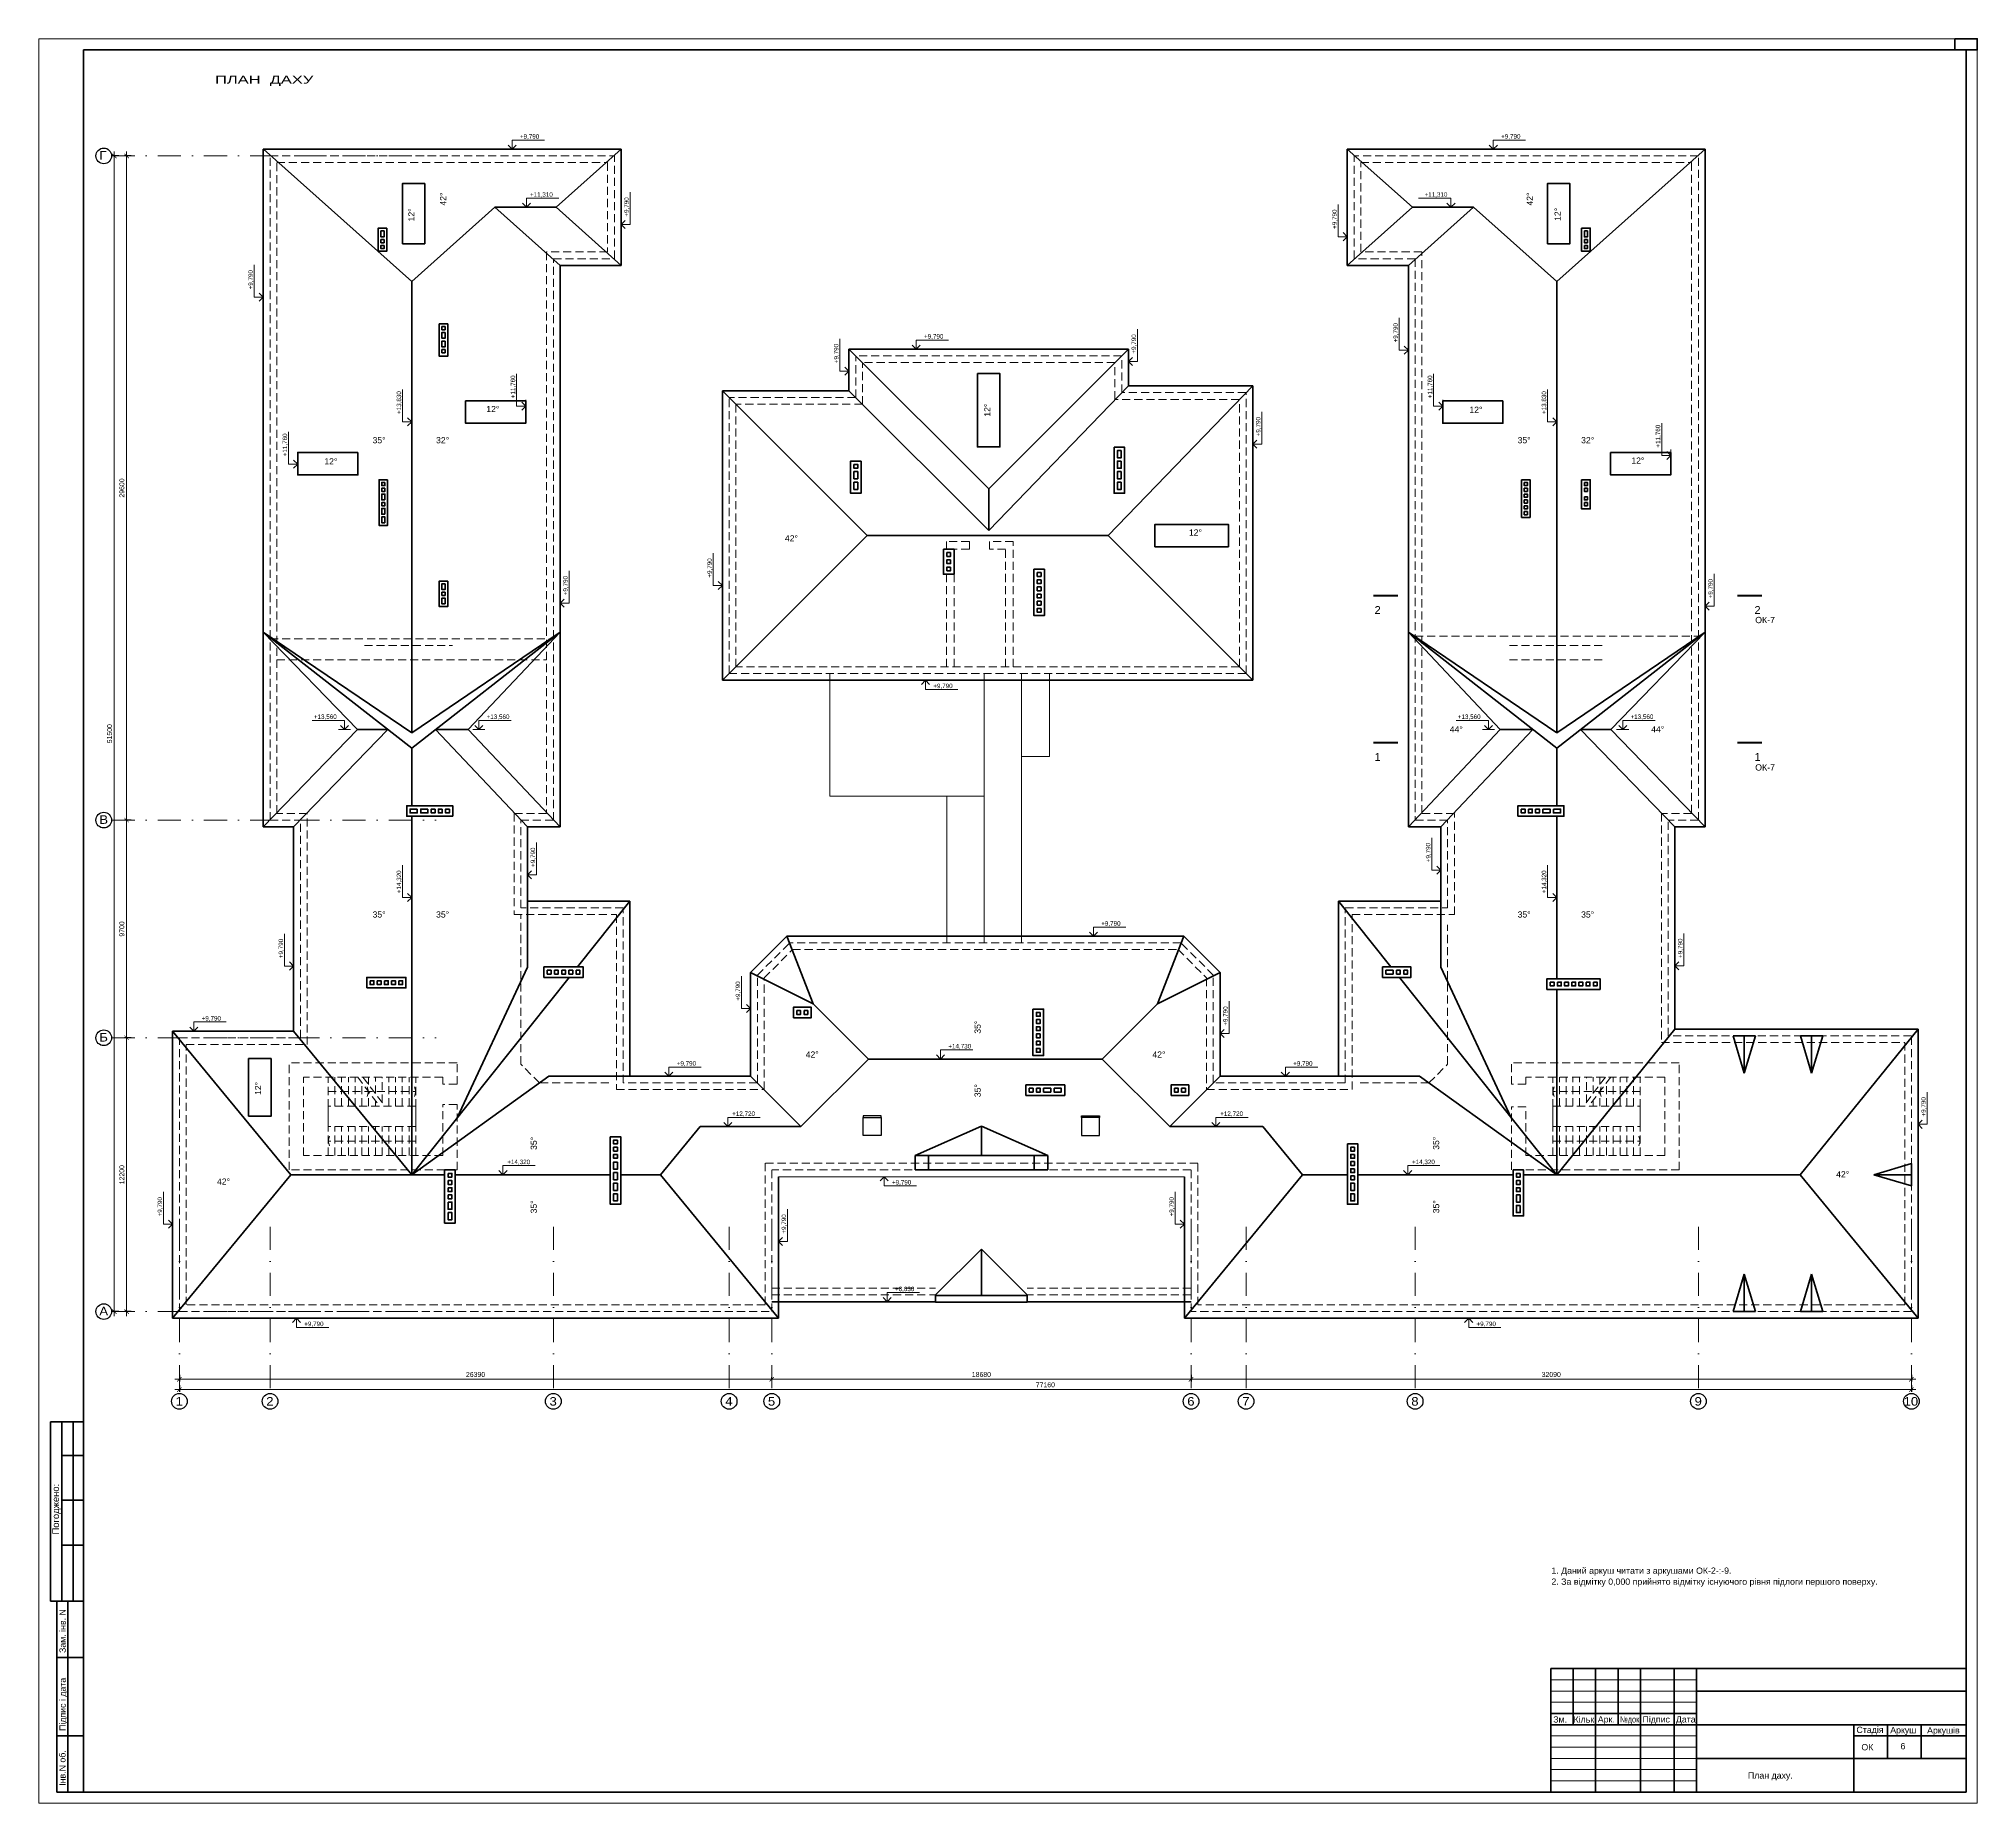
# Model space of a CAD drawing. Header units: millimetres. Extents: x 752233 to 2620908, y -654617 to -58944.
# Drawn here: x 1394982 to 1481337, y -270795 to -192165 of the extents above; entities that cross this region are included whole.
import ezdxf
from ezdxf.enums import TextEntityAlignment as Align

# ---------------------------------------------------------------- set-up
doc = ezdxf.new("R2010")
doc.units = ezdxf.units.MM
doc.header["$LTSCALE"] = 90
doc.linetypes.add('DASHDOT', pattern=[25.4, 12.7, -6.35, 0, -6.35])
doc.linetypes.add('K5LT_DASHED_REINFORCED', pattern=[6, 4, -2])
doc.layers.get('0').update_dxf_attribs({"lineweight": 15})
doc.layers.get('DefPoints').update_dxf_attribs({"color": 255, "lineweight": 9})
doc.layers.add('T', color=7, linetype='Continuous')
doc.styles.add('ar40', font='ar.shx', dxfattribs={"width": 0.8})
doc.styles.add('style2', font='ARIAL.TTF')
doc.styles.add('txt200', font='txt.shx', dxfattribs={"width": 0.9, "height": 200})
doc.dimstyles.new('ARKO_TICK_EXTLINES', dxfattribs={"dimscale": 100, "dimtxt": 2.2, "dimasz": 2, "dimexe": 1, "dimexo": 1, "dimgap": 1, "dimtad": 1, "dimdec": 0, "dimzin": 0, "dimtxsty": 'style2', "dimblk": 'ARCHTICK', "dimcen": 2, "dimdle": 2, "dimclrd": 5, "dimadec": 0, "dimazin": 0, "dimtfac": 1, "dimtdec": 0, "dimtix": 1, "dimtmove": 0, "dimatfit": 0, "dimfxl": 0, "dimtolj": 1, "dimtzin": 0, "dimlwd": 20, "dimarcsym": 0})

msp = doc.modelspace()

# ---------------------------------------------------------------- texts
at = {"color": 7, "linetype": 'Continuous', "style": 'style2'}
for s, height, width, p in [('Г', 380, 1.1, (1397680.6, -197550.3)), ('В', 380, 1.1, (1397680.6, -227150.3)), ('Б', 380, 1.1, (1397680.6, -236850.3)), ('А', 380, 1.1, (1397680.6, -249050.3)), ('1', 380, 1.1, (1401075, -253075.5)), ('2', 380, 1.1, (1405115, -253075.5)), ('3', 380, 1.1, (1417735, -253075.5)), ('4', 380, 1.1, (1425565, -253075.5)), ('5', 380, 1.1, (1427465, -253075.5)), ('6', 380, 1.1, (1446145, -253075.5)), ('7', 380, 1.1, (1448595, -253075.5)), ('8', 380, 1.1, (1456125, -253075.5)), ('9', 380, 1.1, (1468745, -253075.5)), ('10', 380, 1.1, (1478057.1, -253075.5)), ('№док.', 280, 0.8, (1465420, -267195.7))]:
    msp.add_text(s, height=height, dxfattribs=dict(at, width=width)).set_placement(p)
for s, height, p in [('42%%D ', 275, (1413132.8, -199598.9)), ('42%%D ', 275, (1461540.9, -199598.9)), ('12%%D', 275, (1411718.6, -200305.8)), ('12%%D', 275, (1462781.6, -200283.2)), ('12%%D', 275, (1437374.3, -209006.5)), ('35%%D ', 275, (1436943.2, -236502)), ('12%%D', 275, (1404889.3, -239232.7)), ('35%%D ', 275, (1436943.2, -239330.9)), ('35%%D ', 275, (1417169.4, -241681.5)), ('35%%D ', 275, (1457368.3, -241675.8)), ('35%%D ', 275, (1417169.4, -244510.3)), ('35%%D ', 275, (1457368.3, -244504.6)), ('Зам. iнв. N', 280, (1396182.9, -264098.7)), ('Пiдпис i дата', 280, (1396184, -267573.1)), ('Iнв.N об.', 280, (1396172.9, -270015.6))]:
    msp.add_text(s, height=height, rotation=90, dxfattribs=at).set_placement(p)
for s, height, p in [('12%%D', 275, (1414919, -208803)), ('12%%D', 275, (1458713.6, -208837.5)), ('35%%D', 275, (1409852.7, -210191.7)), ('32%%D', 275, (1412681.5, -210191.7)), ('35%%D', 275, (1460862.7, -210191.7)), ('32%%D', 275, (1463691.5, -210191.7)), ('12%%D', 275, (1407703.6, -211135.8)), ('12%%D', 275, (1465929, -211101.3)), ('12%%D', 275, (1446219.9, -214305.5)), ('42%%D', 275, (1428222, -214564.6)), ('ОК-7', 280, (1471446.1, -218207)), ('44%%D', 275, (1457838.5, -223078.4)), ('44%%D', 275, (1466812, -223078.4)), ('ОК-7', 280, (1471446.1, -224776.5)), ('35%%D ', 275, (1409852.7, -231326.3)), ('35%%D ', 275, (1412681.5, -231326.3)), ('35%%D ', 275, (1460862.7, -231326.3)), ('35%%D ', 275, (1463691.5, -231326.3)), ('42%%D', 275, (1429146.8, -237567.9)), ('42%%D', 275, (1444593.7, -237567.9)), ('42%%D', 275, (1475052.3, -242905.4)), ('42%%D', 275, (1402922.1, -243231.2)), ('2. За відмітку 0,000 прийнято відмітку існуючого рівня підлоги першого поверху.', 280, (1462367.7, -261060.8)), ('1. Даний аркуш читати з аркушами ОК-2-:-9.', 280, (1462367.7, -260570.4)), ('Зм.', 280, (1462448.1, -267200.5)), ('Кільк.', 280, (1463354.4, -267201.7)), ('Арк.', 280, (1464434.5, -267195.7)), ('Підпис', 280, (1466425.9, -267195.7)), ('Дата', 280, (1467912.2, -267195.7)), ('Стадія', 280, (1475957.3, -267663.9)), ('Аркуш', 280, (1477462.5, -267674.2)), ('Аркушів', 280, (1479104.1, -267684.9)), ('ОК', 280, (1476177.1, -268437.3)), ('6', 280, (1477920.3, -268388.8)), ('План даху.', 280, (1471123.2, -269697.5))]:
    msp.add_text(s, height=height, dxfattribs=at).set_placement(p)
for s, p in [('2', (1454625.5, -217620.1)), ('2', (1471548.7, -217620.1)), ('1', (1454625.5, -224171.1)), ('1', (1471548.7, -224171.1))]:
    msp.add_text(s, height=350, dxfattribs=at).set_placement(p, align=Align.MIDDLE)
at = {"color": 0, "lineweight": 15, "insert": (1395583.7, -258819.3), "char_height": 300, "attachment_point": 1, "rotation": 90, "style": 'txt200'}
msp.add_mtext('{\\fArial|b0|i0|c204|p34;\\W1;Погоджено:}', dxfattribs=at)
at = {"layer": 'T', "color": 7, "linetype": 'Continuous', "style": 'style2', "width": 1.5}
msp.add_text('ПЛАН  ДАХУ', height=350, dxfattribs=at).set_placement((1402835.8, -194163.7))

# ---------------------------------------------------------------- blocks, each defined once
blk = doc.blocks.new('_ArchTick')
at = {"color": 0, "linetype": 'ByBlock', "const_width": 0.15}
blk.add_lwpolyline([(-0.5, -0.5), (0.5, 0.5)], dxfattribs=at)
blk = doc.blocks.new('*D65')
at = {"color": 0, "lineweight": -2}
for p, q in [((1398547, -197385), (1398247, -197385)), ((1398547, -248885), (1398247, -248885))]:
    blk.add_line(p, q, dxfattribs=at)
at = {"color": 5, "lineweight": 20}
blk.add_line((1398347, -249085), (1398347, -197185), dxfattribs=at)
at = {"layer": 'DefPoints', "color": 0, "lineweight": 15}
for p in [(1398347, -197385), (1400397, -197385), (1400397, -248885)]:
    blk.add_point(p, dxfattribs=at)
at = {"color": 5, "lineweight": 20, "xscale": 200, "yscale": 200, "zscale": 200}
for p, rotation in [((1398347, -197385), 90), ((1398347, -248885), 270)]:
    blk.add_blockref('_ArchTick', p, dxfattribs=dict(at, rotation=rotation))
at = {"color": 0, "lineweight": 15, "insert": (1398135, -223135), "char_height": 220, "attachment_point": 5, "rotation": 90, "style": 'style2'}
blk.add_mtext('\\A1;51500', dxfattribs=at)
blk = doc.blocks.new('*D66')
at = {"color": 0, "lineweight": -2}
for p, q in [((1399096, -197385), (1398796, -197385)), ((1399096, -226985), (1398796, -226985))]:
    blk.add_line(p, q, dxfattribs=at)
at = {"color": 5, "lineweight": 20}
blk.add_line((1398896, -197185), (1398896, -227185), dxfattribs=at)
at = {"layer": 'DefPoints', "color": 0, "lineweight": 15}
for p in [(1400240, -197385), (1398896, -226985), (1400240, -226985)]:
    blk.add_point(p, dxfattribs=at)
at = {"color": 5, "lineweight": 20, "xscale": 200, "yscale": 200, "zscale": 200}
for p, rotation in [((1398896, -197385), 90), ((1398896, -226985), 270)]:
    blk.add_blockref('_ArchTick', p, dxfattribs=dict(at, rotation=rotation))
at = {"color": 0, "lineweight": 15, "insert": (1398684, -212185), "char_height": 220, "attachment_point": 5, "rotation": 90, "style": 'style2'}
blk.add_mtext('\\A1;29600', dxfattribs=at)
blk = doc.blocks.new('*D67')
at = {"color": 0, "lineweight": -2}
for p, q in [((1399096, -226985), (1398796, -226985)), ((1399096, -236685), (1398796, -236685))]:
    blk.add_line(p, q, dxfattribs=at)
at = {"color": 5, "lineweight": 20}
blk.add_line((1398896, -226785), (1398896, -236885), dxfattribs=at)
at = {"layer": 'DefPoints', "color": 0, "lineweight": 15}
for p in [(1400240, -226985), (1398896, -236685), (1400670, -236685)]:
    blk.add_point(p, dxfattribs=at)
at = {"color": 5, "lineweight": 20, "xscale": 200, "yscale": 200, "zscale": 200}
for p, rotation in [((1398896, -226985), 90), ((1398896, -236685), 270)]:
    blk.add_blockref('_ArchTick', p, dxfattribs=dict(at, rotation=rotation))
at = {"color": 0, "lineweight": 15, "insert": (1398684, -231835), "char_height": 220, "attachment_point": 5, "rotation": 90, "style": 'style2'}
blk.add_mtext('\\A1;9700', dxfattribs=at)
blk = doc.blocks.new('*D68')
at = {"color": 5, "lineweight": 20}
blk.add_line((1398896, -236485), (1398896, -249085), dxfattribs=at)
at = {"color": 0, "lineweight": -2}
for p, q in [((1399096, -236685), (1398796, -236685)), ((1399096, -248885), (1398796, -248885))]:
    blk.add_line(p, q, dxfattribs=at)
at = {"layer": 'DefPoints', "color": 0, "lineweight": 15}
for p in [(1400670, -236685), (1398896, -248885), (1400670, -248885)]:
    blk.add_point(p, dxfattribs=at)
at = {"color": 5, "lineweight": 20, "xscale": 200, "yscale": 200, "zscale": 200}
for p, rotation in [((1398896, -236685), 90), ((1398896, -248885), 270)]:
    blk.add_blockref('_ArchTick', p, dxfattribs=dict(at, rotation=rotation))
at = {"color": 0, "lineweight": 15, "insert": (1398684, -242785), "char_height": 220, "attachment_point": 5, "rotation": 90, "style": 'style2'}
blk.add_mtext('\\A1;12200', dxfattribs=at)
blk = doc.blocks.new('*D69')
at = {"color": 5, "lineweight": 20}
blk.add_line((1401045, -252361), (1478605, -252361), dxfattribs=at)
at = {"color": 0, "lineweight": -2}
for p, q in [((1401245, -252161), (1401245, -252461)), ((1478405, -252161), (1478405, -252461))]:
    blk.add_line(p, q, dxfattribs=at)
at = {"layer": 'DefPoints', "color": 0, "lineweight": 15}
for p in [(1401245, -249223), (1478405, -249223), (1478405, -252361)]:
    blk.add_point(p, dxfattribs=at)
at = {"color": 5, "lineweight": 20, "xscale": 200, "yscale": 200, "zscale": 200, "rotation": 180}
blk.add_blockref('_ArchTick', (1401245, -252361), dxfattribs=at)
at = {"color": 5, "lineweight": 20, "xscale": 200, "yscale": 200, "zscale": 200}
blk.add_blockref('_ArchTick', (1478405, -252361), dxfattribs=at)
at = {"color": 0, "lineweight": 15, "insert": (1439825, -252149), "char_height": 220, "attachment_point": 5, "style": 'style2'}
blk.add_mtext('\\A1;77160', dxfattribs=at)
blk = doc.blocks.new('*D70')
at = {"color": 5, "lineweight": 20}
blk.add_line((1478605, -251901), (1446115, -251901), dxfattribs=at)
at = {"color": 0, "lineweight": -2}
for p, q in [((1446315, -251701), (1446315, -252001)), ((1478405, -251701), (1478405, -252001))]:
    blk.add_line(p, q, dxfattribs=at)
at = {"layer": 'DefPoints', "color": 0, "lineweight": 15}
for p in [(1446315, -251578), (1446315, -251901), (1478405, -251578)]:
    blk.add_point(p, dxfattribs=at)
at = {"color": 5, "lineweight": 20, "xscale": 200, "yscale": 200, "zscale": 200, "rotation": 180}
blk.add_blockref('_ArchTick', (1446315, -251901), dxfattribs=at)
at = {"color": 5, "lineweight": 20, "xscale": 200, "yscale": 200, "zscale": 200}
blk.add_blockref('_ArchTick', (1478405, -251901), dxfattribs=at)
at = {"color": 0, "lineweight": 15, "insert": (1462360, -251689), "char_height": 220, "attachment_point": 5, "style": 'style2'}
blk.add_mtext('\\A1;32090', dxfattribs=at)
blk = doc.blocks.new('*D71')
at = {"color": 5, "lineweight": 20}
blk.add_line((1446515, -251901), (1427435, -251901), dxfattribs=at)
at = {"color": 0, "lineweight": -2}
for p, q in [((1427635, -251901), (1427635, -251801)), ((1446315, -251701), (1446315, -252001))]:
    blk.add_line(p, q, dxfattribs=at)
at = {"layer": 'DefPoints', "color": 0, "lineweight": 15}
for p in [(1427635, -251901), (1427635, -251901), (1446315, -251578)]:
    blk.add_point(p, dxfattribs=at)
at = {"color": 5, "lineweight": 20, "xscale": 200, "yscale": 200, "zscale": 200, "rotation": 180}
blk.add_blockref('_ArchTick', (1427635, -251901), dxfattribs=at)
at = {"color": 5, "lineweight": 20, "xscale": 200, "yscale": 200, "zscale": 200}
blk.add_blockref('_ArchTick', (1446315, -251901), dxfattribs=at)
at = {"color": 0, "lineweight": 15, "insert": (1436975, -251689), "char_height": 220, "attachment_point": 5, "style": 'style2'}
blk.add_mtext('\\A1;18680', dxfattribs=at)
blk = doc.blocks.new('*D72')
at = {"color": 5, "lineweight": 20}
blk.add_line((1427835, -251901), (1401045, -251901), dxfattribs=at)
at = {"color": 0, "lineweight": -2}
for p, q in [((1401245, -251701), (1401245, -252001)), ((1427635, -251901), (1427635, -251801))]:
    blk.add_line(p, q, dxfattribs=at)
at = {"layer": 'DefPoints', "color": 0, "lineweight": 15}
for p in [(1401245, -250223), (1401245, -251901), (1427635, -251901)]:
    blk.add_point(p, dxfattribs=at)
at = {"color": 5, "lineweight": 20, "xscale": 200, "yscale": 200, "zscale": 200, "rotation": 180}
blk.add_blockref('_ArchTick', (1401245, -251901), dxfattribs=at)
at = {"color": 5, "lineweight": 20, "xscale": 200, "yscale": 200, "zscale": 200}
blk.add_blockref('_ArchTick', (1427635, -251901), dxfattribs=at)
at = {"color": 0, "lineweight": 15, "insert": (1414440, -251689), "char_height": 220, "attachment_point": 5, "style": 'style2'}
blk.add_mtext('\\A1;26390', dxfattribs=at)
blk = doc.blocks.new('otmet_tl')
at = {"color": 0, "linetype": 'ByBlock'}
for p, q in [((-16, 4.5), (0, 4.5)), ((-3, 0), (3, 0)), ((0, 0), (-2, 2)), ((0, 0), (0, 4.5)), ((2, 2), (0, 0))]:
    blk.add_line(p, q, dxfattribs=at)
at = {"color": 0, "linetype": 'ByBlock', "style": 'ar40', "width": 0.9}
blk.add_attdef('OTM', (-12.9, 5.7), '', height=2, dxfattribs=at)

# ---------------------------------------------------------------- dimensions: what is measured, and where the dimension line sits
at = {"color": 250, "lineweight": 15}
for base, p1, p2, override, picture, middle in [((1398347, -197385.1), (1400397.3, -248885.1), (1400397.3, -197385.1), {"dimtfill": 1, "dimtfillclr": 7, "dimarcsym": 1}, '*D65', (1398134.7, -223135.1)), ((1398896.3, -226985.1), (1400240, -197385.1), (1400240, -226985.1), {"dimtfill": 1, "dimtfillclr": 7, "dimarcsym": 1}, '*D66', (1398684, -212185.1)), ((1398896.3, -236685.1), (1400240, -226985.1), (1400669.7, -236685.1), {"dimtmove": 1, "dimtfill": 1, "dimtfillclr": 7, "dimarcsym": 1}, '*D67', (1398684, -231835.1)), ((1398896.3, -248885.1), (1400669.7, -236685.1), (1400669.7, -248885.1), {"dimtmove": 1, "dimtfill": 1, "dimtfillclr": 7, "dimarcsym": 1}, '*D68', (1398684, -242785.1))]:
    dim = msp.add_linear_dim(base=base, p1=p1, p2=p2, angle=90, dimstyle='ARKO_TICK_EXTLINES', override=override, dxfattribs=at)
    dim.commit()
    dim.dimension.update_dxf_attribs({"geometry": picture, "text_midpoint": middle})
for base, p1, p2, override, picture, middle in [((1478405.4, -252360.9), (1401245.4, -249222.9), (1478405.4, -249222.9), {"dimtfill": 1, "dimtfillclr": 7, "dimarcsym": 1}, '*D69', (1439825.4, -252148.6)), ((1401245.4, -251901.3), (1427635.4, -251901.3), (1401245.4, -250223), {"dimtmove": 1, "dimtfill": 1, "dimtfillclr": 7, "dimarcsym": 1}, '*D72', (1414440.4, -251688.9)), ((1427635.4, -251901.3), (1446315.4, -251578.4), (1427635.4, -251901.3), {"dimtmove": 1, "dimtfill": 1, "dimtfillclr": 7, "dimarcsym": 1}, '*D71', (1436975.4, -251689)), ((1446315.4, -251901.3), (1478405.4, -251578.4), (1446315.4, -251578.4), {"dimtfill": 1, "dimtfillclr": 7, "dimarcsym": 1}, '*D70', (1462360.4, -251688.9))]:
    dim = msp.add_linear_dim(base=base, p1=p1, p2=p2, dimstyle='ARKO_TICK_EXTLINES', override=override, dxfattribs=at)
    dim.commit()
    dim.dimension.update_dxf_attribs({"geometry": picture, "text_midpoint": middle})

# ---------------------------------------------------------------- linework, layer by layer
at = {"color": 250, "linetype": 'ByBlock', "ltscale": 4}
for p, q in [((1394982, -192165.3), (1394982, -270794.7)), ((1481337.4, -192165.3), (1394982, -192165.3)), ((1481337.4, -270794.7), (1481337.4, -192165.3)), ((1394982, -270794.7), (1481337.4, -270794.7))]:
    msp.add_line(p, q, dxfattribs=at)
at = {"color": 7, "lineweight": 50}
for p, q in [((1396982, -192665.3), (1396982, -270294.7)), ((1396982, -192665.3), (1480837.4, -192665.3)), ((1480837.4, -270294.7), (1480837.4, -192665.3)), ((1395511.8, -253796.6), (1396982, -253796.6)), ((1395511.8, -261792.2), (1395511.8, -253796.6)), ((1396011.8, -261792.2), (1396011.8, -253796.6)), ((1396511.8, -261792.2), (1396511.8, -253796.6)), ((1396011.8, -255296.6), (1396982, -255296.6)), ((1396011.8, -257292.2), (1396982, -257292.2)), ((1396011.8, -259292.2), (1396982, -259292.2)), ((1395511.8, -261792.2), (1396982, -261792.2)), ((1395782, -270294.7), (1395782, -261794.7)), ((1396282, -270294.7), (1396282, -261794.7)), ((1395782, -264294.7), (1396982, -264294.7)), ((1480837.4, -264794.7), (1462337.4, -264794.7)), ((1462337.4, -264794.7), (1480837.4, -264794.7)), ((1462337.4, -264794.7), (1462337.4, -270294.7)), ((1480837.4, -264794.7), (1462337.4, -264794.7)), ((1462337.4, -264794.7), (1462337.4, -270294.7)), ((1463337.4, -264794.7), (1463337.4, -267294.7)), ((1464337.4, -264794.7), (1464337.4, -270294.7)), ((1465337.4, -264794.7), (1465337.4, -267294.7)), ((1466337.4, -264794.7), (1466337.4, -270294.7)), ((1467837.4, -264794.7), (1467837.4, -270294.7)), ((1468837.4, -264794.7), (1468837.4, -270294.7)), ((1468837.4, -265794.7), (1480837.4, -265794.7)), ((1462337.4, -266794.7), (1468837.4, -266794.7)), ((1462337.4, -267294.7), (1480837.4, -267294.7)), ((1475837.4, -267294.7), (1475837.4, -270294.7)), ((1477337.4, -267294.7), (1477337.4, -268794.7)), ((1478837.4, -267294.7), (1478837.4, -268794.7)), ((1395782, -267794.7), (1396982, -267794.7)), ((1475837.4, -267794.7), (1480837.4, -267794.7)), ((1468837.4, -268794.7), (1480837.4, -268794.7)), ((1395782, -270294.7), (1480837.4, -270294.7))]:
    msp.add_line(p, q, dxfattribs=at)
at = {"color": 1, "linetype": 'DASHDOT', "ltscale": 0.9}
for p, q in [((1398227, -197385.1), (1412683.4, -197385.1)), ((1398227, -226985.1), (1412683.4, -226985.1)), ((1398227, -236685.1), (1412683.4, -236685.1)), ((1401245.4, -245103.3), (1401245.4, -252533.6)), ((1405285.4, -245103.3), (1405285.4, -252533.6)), ((1417905.4, -245103.3), (1417905.4, -252533.6)), ((1425735.4, -245103.3), (1425735.4, -252533.6)), ((1427635.4, -245103.3), (1427635.4, -252533.6)), ((1446315.4, -245103.3), (1446315.4, -252533.6)), ((1448765.4, -245103.3), (1448765.4, -252533.6)), ((1456295.4, -245103.3), (1456295.4, -252533.6)), ((1468915.4, -245103.3), (1468915.4, -252533.6)), ((1478405.4, -245103.3), (1478405.4, -252533.6)), ((1398227, -248885.1), (1412683.4, -248885.1))]:
    msp.add_line(p, q, dxfattribs=at)
at = {"color": 250, "lineweight": 35}
for p, q in [((1404985.4, -227285.1), (1404985.4, -197085.1)), ((1404985.4, -197085.1), (1420925.4, -197085.1)), ((1404988.8, -197085.1), (1411595.4, -202985.1)), ((1420925.4, -197085.1), (1418025.2, -199675.1)), ((1420925.4, -202265.1), (1420925.4, -197085.1)), ((1469215.4, -197085.1), (1453275.4, -197085.1)), ((1453275.4, -202265.1), (1453275.4, -197085.1)), ((1453275.4, -197085.1), (1456175.6, -199675.1)), ((1469212, -197085.1), (1462605.4, -202985.1)), ((1469215.4, -227285.1), (1469215.4, -197085.1)), ((1415301.8, -199675.1), (1411595.4, -202985.1)), ((1418025.2, -199675.1), (1415301.8, -199675.1)), ((1418205.4, -202265.1), (1415305.2, -199675.1)), ((1420925.4, -202265.1), (1418025.2, -199675.1)), ((1453275.4, -202265.1), (1456175.6, -199675.1)), ((1455995.4, -202265.1), (1458895.6, -199675.1)), ((1456175.6, -199675.1), (1458899, -199675.1)), ((1458899, -199675.1), (1462605.4, -202985.1)), ((1418205.4, -227285.1), (1418205.4, -202265.1)), ((1418205.4, -202265.1), (1420925.4, -202265.1)), ((1455995.4, -202265.1), (1453275.4, -202265.1)), ((1455995.4, -202265.1), (1455995.4, -227285.1)), ((1411595.4, -202985.1), (1411595.4, -223091.9)), ((1462605.4, -202985.1), (1462605.4, -223091.9)), ((1431075.4, -207855.1), (1431075.4, -205995.1)), ((1443525.4, -205995.1), (1431075.4, -205995.1)), ((1431075.4, -205995.1), (1437300.4, -212220.1)), ((1443525.4, -205995.1), (1437300.4, -212220.1)), ((1443525.4, -207635.1), (1443525.4, -205995.1)), ((1425435.4, -220755.1), (1425435.4, -207855.1)), ((1431075.4, -207855.1), (1425435.4, -207855.1)), ((1425435.4, -207855.1), (1431885.4, -214305.1)), ((1431075.4, -207855.1), (1437300.4, -214080.1)), ((1443525.4, -207635.1), (1437300.4, -214080.1)), ((1449065.4, -207635.1), (1442615.4, -214305.1)), ((1449065.4, -207635.1), (1443525.4, -207635.1)), ((1449065.4, -220755.1), (1449065.4, -207635.1)), ((1437300.4, -212220.1), (1437300.4, -214080.1)), ((1425435.4, -220755.1), (1431885.4, -214305.1)), ((1431885.4, -214305.1), (1442615.4, -214305.1)), ((1449065.4, -220755.1), (1442615.4, -214305.1)), ((1411595.4, -223778.9), (1404985.4, -218605.1)), ((1404985.4, -218605.1), (1411595.4, -223091.9)), ((1409180.2, -222945.1), (1404985.4, -218605.1)), ((1411595.4, -223778.9), (1418205.4, -218605.1)), ((1418205.4, -218605.1), (1411595.4, -223091.9)), ((1414110.6, -222945.1), (1418205.4, -218605.1)), ((1462605.4, -223778.9), (1455995.4, -218605.1)), ((1455995.4, -218605.1), (1462605.4, -223091.9)), ((1460090.2, -222945.1), (1455995.4, -218605.1)), ((1462605.4, -223778.9), (1469215.4, -218605.1)), ((1469215.4, -218605.1), (1462605.4, -223091.9)), ((1465020.6, -222945.1), (1469215.4, -218605.1)), ((1449065.4, -220755.1), (1425435.4, -220755.1)), ((1409180.2, -222945.1), (1404985.4, -227285.1)), ((1410530.2, -222945.1), (1406335.4, -227285.1)), ((1409180.2, -222945.1), (1410530.2, -222945.1)), ((1412660.6, -222945.1), (1414110.6, -222945.1)), ((1412660.6, -222945.1), (1416755.4, -227285.1)), ((1414110.6, -222945.1), (1418205.4, -227285.1)), ((1460090.2, -222945.1), (1455995.4, -227285.1)), ((1461540.2, -222945.1), (1457445.4, -227285.1)), ((1461540.2, -222945.1), (1460090.2, -222945.1)), ((1465020.6, -222945.1), (1463670.6, -222945.1)), ((1463670.6, -222945.1), (1467865.4, -227285.1)), ((1465020.6, -222945.1), (1469215.4, -227285.1)), ((1411595.4, -223778.9), (1411595.4, -226345.1)), ((1462605.4, -223778.9), (1462605.4, -226345.1)), ((1411595.4, -226815.1), (1411595.4, -242785.1)), ((1462605.4, -226815.1), (1462605.4, -234055.1)), ((1404985.4, -227285.1), (1406335.4, -227285.1)), ((1406335.4, -236385.1), (1406335.4, -227285.1)), ((1416755.4, -230595.1), (1416755.4, -227285.1)), ((1416755.4, -227285.1), (1418205.4, -227285.1)), ((1457445.4, -227285.1), (1455995.4, -227285.1)), ((1457445.4, -230595.1), (1457445.4, -227285.1)), ((1467865.4, -236295.1), (1467865.4, -227285.1)), ((1469215.4, -227285.1), (1467865.4, -227285.1)), ((1421315.4, -230595.1), (1416755.4, -230595.1)), ((1416755.4, -230595.1), (1416755.4, -233538.2)), ((1421315.4, -230595.1), (1418979.4, -233524.7)), ((1421315.4, -238395.1), (1421315.4, -230595.1)), ((1452885.4, -238395.1), (1452885.4, -230595.1)), ((1452885.4, -230595.1), (1457445.4, -230595.1)), ((1452885.4, -230595.1), (1455221.3, -233524.7)), ((1457445.4, -230595.1), (1457445.4, -233538.2)), ((1426695.4, -233770.9), (1428311.1, -232155.1)), ((1445989.6, -232155.1), (1428311.1, -232155.1)), ((1428311.1, -232155.1), (1429474.6, -235165.4)), ((1445989.6, -232155.1), (1444826.1, -235165.4)), ((1447605.4, -233770.9), (1445989.6, -232155.1)), ((1418604.7, -233994.7), (1411595.4, -242785.1)), ((1416755.4, -233538.2), (1413620.2, -240245.7)), ((1426695.4, -238395.1), (1426695.4, -233770.9)), ((1426695.4, -233770.9), (1429474.6, -235165.4)), ((1447605.4, -233770.9), (1444826.1, -235165.4)), ((1447605.4, -238395.1), (1447605.4, -233770.9)), ((1455596.1, -233994.7), (1462605.4, -242785.1)), ((1457445.4, -233538.2), (1460580.5, -240245.7)), ((1462605.4, -234525.1), (1462605.4, -242785.1)), ((1429474.6, -235165.4), (1431939.8, -237630.7)), ((1444826.1, -235165.4), (1442360.9, -237630.7)), ((1400945.4, -249185.1), (1400945.4, -236385.1)), ((1400945.4, -236385.1), (1406335.4, -236385.1)), ((1406205.4, -242785.1), (1400945.4, -236385.1)), ((1411595.4, -242785.1), (1406335.4, -236385.1)), ((1462605.4, -242785.1), (1467865.4, -236295.1)), ((1478705.4, -236295.1), (1467865.4, -236295.1)), ((1471459.5, -236595.1), (1470459.5, -236595.1)), ((1470959.5, -238266.9), (1470459.5, -236595.1)), ((1470959.5, -238266.9), (1470959.5, -236595.1)), ((1470959.5, -238266.9), (1471459.5, -236595.1)), ((1473445.4, -242785.1), (1478705.4, -236295.1)), ((1474459.5, -236595.1), (1473459.5, -236595.1)), ((1473959.5, -238266.9), (1473459.5, -236595.1)), ((1473959.5, -238266.9), (1473959.5, -236595.1)), ((1473959.5, -238266.9), (1474459.5, -236595.1)), ((1478705.4, -249185.1), (1478705.4, -236295.1)), ((1431939.8, -237630.7), (1428935.4, -240635.1)), ((1431939.8, -237630.7), (1442360.9, -237630.7)), ((1442360.9, -237630.7), (1445365.4, -240635.1)), ((1411595.4, -242785.1), (1417705.7, -238395.1)), ((1421315.4, -238395.1), (1417705.7, -238395.1)), ((1426695.4, -238395.1), (1421315.4, -238395.1)), ((1426695.4, -238395.1), (1428935.4, -240635.1)), ((1447605.4, -238395.1), (1445365.4, -240635.1)), ((1452885.4, -238395.1), (1447605.4, -238395.1)), ((1452885.4, -238395.1), (1456495, -238395.1)), ((1462605.4, -242785.1), (1456495, -238395.1)), ((1422675.4, -242785.1), (1424442.4, -240635.1)), ((1424442.4, -240635.1), (1428935.4, -240635.1)), ((1436975.4, -240620.6), (1434022.5, -241935.1)), ((1436975.4, -240620.6), (1436975.4, -241935.1)), ((1436975.4, -240620.6), (1439928.2, -241935.1)), ((1449508.3, -240635.1), (1445365.4, -240635.1)), ((1451275.4, -242785.1), (1449508.3, -240635.1)), ((1434022.5, -241935.1), (1434022.5, -242575.1)), ((1434022.5, -241935.1), (1439928.2, -241935.1)), ((1434022.5, -242575.1), (1439928.2, -242575.1)), ((1434622.5, -241935.1), (1434622.5, -242575.1)), ((1439328.2, -241935.1), (1439328.2, -242575.1)), ((1439928.2, -241935.1), (1439928.2, -242575.1)), ((1476733.6, -242785.1), (1478405.4, -242285.1)), ((1478405.4, -242285.1), (1478405.4, -243285.1)), ((1406205.4, -242785.1), (1400945.4, -249185.1)), ((1406205.4, -242785.1), (1413063.7, -242785.1)), ((1413533.7, -242785.1), (1420441.3, -242785.1)), ((1420911.3, -242785.1), (1422675.4, -242785.1)), ((1422675.4, -242785.1), (1427935.4, -249185.1)), ((1427935.4, -249185.1), (1427935.4, -242875.1)), ((1451275.4, -242785.1), (1446015.4, -249185.1)), ((1446015.4, -249185.1), (1446015.4, -242875.1)), ((1453280.2, -242785.1), (1451275.4, -242785.1)), ((1460659.9, -242785.1), (1453750.2, -242785.1)), ((1473445.4, -242785.1), (1461129.9, -242785.1)), ((1473445.4, -242785.1), (1478705.4, -249185.1)), ((1476733.6, -242785.1), (1478405.4, -242785.1)), ((1476733.6, -242785.1), (1478405.4, -243285.1)), ((1436975.4, -246105.1), (1434935.4, -248145.1)), ((1436975.4, -248165.1), (1436975.4, -246105.1)), ((1436975.4, -246105.1), (1439015.4, -248145.1)), ((1470959.5, -247213.4), (1470459.5, -248885.1)), ((1470959.5, -247213.4), (1470959.5, -248885.1)), ((1470959.5, -247213.4), (1471459.5, -248885.1)), ((1473959.5, -247213.4), (1473459.5, -248885.1)), ((1473959.5, -247213.4), (1473959.5, -248885.1)), ((1473959.5, -247213.4), (1474459.5, -248885.1)), ((1427635.4, -248445.1), (1434935.4, -248445.1)), ((1434935.4, -248465.1), (1434935.4, -248145.1)), ((1434935.4, -248165.1), (1439015.4, -248165.1)), ((1434935.4, -248465.1), (1439015.4, -248465.1)), ((1439015.4, -248465.1), (1439015.4, -248145.1)), ((1446315.4, -248445.1), (1439015.4, -248445.1)), ((1400945.4, -249185.1), (1427935.4, -249185.1)), ((1478705.4, -249185.1), (1446015.4, -249185.1)), ((1471459.5, -248885.1), (1470459.5, -248885.1)), ((1474459.5, -248885.1), (1473459.5, -248885.1))]:
    msp.add_line(p, q, dxfattribs=at)
at = {"color": 250, "linetype": 'K5LT_DASHED_REINFORCED', "lineweight": 15}
for p, q in [((1405285.4, -226985.1), (1405285.4, -197385.1)), ((1405285.4, -197385.1), (1420625.4, -197385.1)), ((1420625.4, -201965.1), (1420625.4, -197385.1)), ((1468915.4, -197385.1), (1453575.4, -197385.1)), ((1453575.4, -201965.1), (1453575.4, -197385.1)), ((1468915.4, -226985.1), (1468915.4, -197385.1)), ((1417905.4, -226985.1), (1417905.4, -201965.1)), ((1417905.4, -201965.1), (1420625.4, -201965.1)), ((1456295.4, -201965.1), (1453575.4, -201965.1)), ((1456295.4, -201965.1), (1456295.4, -226985.1)), ((1431375.4, -208155.1), (1431375.4, -206295.1)), ((1443225.4, -206295.1), (1431375.4, -206295.1)), ((1443225.4, -207935.1), (1443225.4, -206295.1)), ((1431675.4, -208455.1), (1431675.4, -206595.1)), ((1442925.4, -206595.1), (1431675.4, -206595.1)), ((1442925.4, -208235.1), (1442925.4, -206595.1)), ((1448765.4, -207935.1), (1443225.4, -207935.1)), ((1448765.4, -220455.1), (1448765.4, -207935.1)), ((1425735.4, -220455.1), (1425735.4, -208155.1)), ((1431375.4, -208155.1), (1425735.4, -208155.1)), ((1426035.4, -220155.1), (1426035.4, -208455.1)), ((1431675.4, -208455.1), (1426035.4, -208455.1)), ((1448465.4, -208235.1), (1442925.4, -208235.1)), ((1448465.4, -220155.1), (1448465.4, -208235.1)), ((1435415.4, -214915.1), (1435415.4, -214575.1)), ((1436440.7, -214575.1), (1435415.4, -214575.1)), ((1435755.4, -220155.1), (1435755.4, -214915.1)), ((1436440.7, -214915.1), (1435755.4, -214915.1)), ((1436440.7, -214575.1), (1436440.7, -214915.1)), ((1438395.4, -214575.1), (1437340.7, -214575.1)), ((1437340.7, -214575.1), (1437340.7, -214915.1)), ((1438055.4, -214915.1), (1437340.7, -214915.1)), ((1438055.4, -220155.1), (1438055.4, -214915.1)), ((1438395.4, -220155.1), (1438395.4, -214575.1)), ((1435415.4, -220155.1), (1435415.4, -216025.1)), ((1405285.4, -218905.1), (1417905.4, -218905.1)), ((1409488.7, -219205.1), (1413408.7, -219205.1)), ((1456295.4, -218790.8), (1468915.4, -218790.8)), ((1464634.1, -219205.1), (1460494.1, -219205.1)), ((1405585.4, -219845.1), (1417605.4, -219845.1)), ((1448465.4, -220155.1), (1426035.4, -220155.1)), ((1464634.1, -219845.1), (1460494.1, -219845.1)), ((1448765.4, -220455.1), (1425735.4, -220455.1)), ((1405285.4, -226985.1), (1406635.4, -226985.1)), ((1406635.4, -236685.1), (1406635.4, -226985.1)), ((1416455.4, -230895.1), (1416455.4, -226985.1)), ((1416455.4, -226985.1), (1417905.4, -226985.1)), ((1457745.4, -226985.1), (1456295.4, -226985.1)), ((1457745.4, -230895.1), (1457745.4, -226985.1)), ((1467565.4, -236595.1), (1467565.4, -226985.1)), ((1468915.4, -226985.1), (1467565.4, -226985.1)), ((1421015.4, -230895.1), (1416455.4, -230895.1)), ((1416455.4, -237862.3), (1416455.4, -231195.1)), ((1421015.4, -238695.1), (1421015.4, -230895.1)), ((1453185.4, -238695.1), (1453185.4, -230895.1)), ((1453185.4, -230895.1), (1457745.4, -230895.1)), ((1457745.4, -237862.3), (1457745.4, -231656.6)), ((1426995.4, -233895.1), (1428435.4, -232455.1)), ((1445865.4, -232455.1), (1428435.4, -232455.1)), ((1447305.4, -233895.1), (1445865.4, -232455.1)), ((1426995.4, -238695.1), (1426995.4, -233895.1)), ((1447305.4, -238695.1), (1447305.4, -233895.1)), ((1478405.4, -236595.1), (1467565.4, -236595.1)), ((1478405.4, -248885.1), (1478405.4, -236595.1)), ((1401245.4, -248885.1), (1401245.4, -236685.1)), ((1401245.4, -236685.1), (1406635.4, -236685.1)), ((1406135.4, -242575.1), (1406135.4, -237795.1)), ((1413615.4, -237795.1), (1406135.4, -237795.1)), ((1413615.4, -238755.1), (1413615.4, -237795.1)), ((1417288.2, -238695.1), (1416455.4, -237862.3)), ((1456912.6, -238695.1), (1457745.4, -237862.3)), ((1460585.4, -238755.1), (1460585.4, -237795.1)), ((1468065.4, -237795.1), (1460585.4, -237795.1)), ((1468065.4, -242575.1), (1468065.4, -237795.1)), ((1406775.4, -241935.1), (1406775.4, -238435.1)), ((1412975.4, -238435.1), (1406775.4, -238435.1)), ((1407875.4, -241935.1), (1407875.4, -238435.1)), ((1407875.4, -239085.1), (1411775.4, -239085.1)), ((1408175.4, -239735.1), (1408175.4, -238435.1)), ((1408475.4, -239735.1), (1408475.4, -238435.1)), ((1408775.4, -239735.1), (1408775.4, -238435.1)), ((1409075.4, -239735.1), (1409075.4, -238435.1)), ((1409189.2, -238435.1), (1410167.2, -239735.1)), ((1409375.4, -239735.1), (1409375.4, -238682.6)), ((1409425.2, -238435.1), (1410403.1, -239735.1)), ((1409675.4, -239081.4), (1409617.6, -238865.7)), ((1409675.4, -239081.4), (1409617.6, -239297.1)), ((1409675.4, -238767.7), (1409675.4, -238435.1)), ((1409675.4, -239735.1), (1409675.4, -239081.4)), ((1409975.4, -239166.5), (1409975.4, -238435.1)), ((1410275.4, -239565.3), (1410275.4, -238435.1)), ((1410575.4, -239735.1), (1410575.4, -238435.1)), ((1410875.4, -239735.1), (1410875.4, -238435.1)), ((1411175.4, -239735.1), (1411175.4, -238435.1)), ((1411475.4, -239735.1), (1411475.4, -238435.1)), ((1411775.4, -239085.1), (1411717.6, -238869.4)), ((1411775.4, -239085.1), (1411717.6, -239300.8)), ((1411775.4, -241935.1), (1411775.4, -238435.1)), ((1412975.4, -238755.1), (1412975.4, -238435.1)), ((1413615.4, -238755.1), (1412975.4, -238755.1)), ((1420375.4, -238695.1), (1417288.2, -238695.1)), ((1426995.4, -238695.1), (1421015.4, -238695.1)), ((1453185.4, -238695.1), (1447305.4, -238695.1)), ((1456912.6, -238695.1), (1453825.4, -238695.1)), ((1461225.4, -238755.1), (1460585.4, -238755.1)), ((1461225.4, -238755.1), (1461225.4, -238435.1)), ((1467425.4, -238435.1), (1461225.4, -238435.1)), ((1462425.4, -241935.1), (1462425.4, -238435.1)), ((1462425.4, -239085.1), (1462483.2, -238869.4)), ((1466325.4, -239085.1), (1462425.4, -239085.1)), ((1462425.4, -239085.1), (1462483.2, -239300.8)), ((1462725.4, -239735.1), (1462725.4, -238435.1)), ((1463025.4, -239735.1), (1463025.4, -238435.1)), ((1463325.4, -239735.1), (1463325.4, -238435.1)), ((1463625.4, -239735.1), (1463625.4, -238435.1)), ((1464775.6, -238435.1), (1463797.6, -239735.1)), ((1463925.4, -239565.3), (1463925.4, -238435.1)), ((1465011.6, -238435.1), (1464033.6, -239735.1)), ((1464225.4, -239166.5), (1464225.4, -238435.1)), ((1464525.4, -238767.7), (1464525.4, -238435.1)), ((1464525.4, -239081.4), (1464583.2, -238865.7)), ((1464525.4, -239735.1), (1464525.4, -239081.4)), ((1464525.4, -239081.4), (1464583.2, -239297.1)), ((1464825.4, -239735.1), (1464825.4, -238682.6)), ((1465125.4, -239735.1), (1465125.4, -238435.1)), ((1465425.4, -239735.1), (1465425.4, -238435.1)), ((1465725.4, -239735.1), (1465725.4, -238435.1)), ((1466025.4, -239735.1), (1466025.4, -238435.1)), ((1466325.4, -241935.1), (1466325.4, -238435.1)), ((1467425.4, -241935.1), (1467425.4, -238435.1)), ((1411775.4, -239735.1), (1407875.4, -239735.1)), ((1407875.4, -239735.1), (1407875.4, -240635.1)), ((1409975.4, -239735.1), (1409975.4, -239480.2)), ((1411775.4, -239735.1), (1411775.4, -240635.1)), ((1412975.4, -241935.1), (1412975.4, -239655.1)), ((1413615.4, -239655.1), (1412975.4, -239655.1)), ((1413615.4, -242575.1), (1413615.4, -239655.1)), ((1461225.4, -239755.1), (1460585.4, -239755.1)), ((1460585.4, -242575.1), (1460585.4, -239755.1)), ((1461225.4, -239755.1), (1460585.4, -239755.1)), ((1461225.4, -241935.1), (1461225.4, -239755.1)), ((1462425.4, -239735.1), (1466325.4, -239735.1)), ((1462425.4, -239735.1), (1462425.4, -240635.1)), ((1464225.4, -239735.1), (1464225.4, -239480.2)), ((1466325.4, -239735.1), (1466325.4, -240635.1)), ((1411775.4, -240635.1), (1407875.4, -240635.1)), ((1408175.4, -241935.1), (1408175.4, -240635.1)), ((1408475.4, -241935.1), (1408475.4, -240635.1)), ((1408775.4, -241935.1), (1408775.4, -240635.1)), ((1409075.4, -241935.1), (1409075.4, -240635.1)), ((1409375.4, -241935.1), (1409375.4, -240635.1)), ((1409675.4, -241935.1), (1409675.4, -240635.1)), ((1409975.4, -241935.1), (1409975.4, -240635.1)), ((1410275.4, -241935.1), (1410275.4, -240635.1)), ((1410575.4, -241935.1), (1410575.4, -240635.1)), ((1410875.4, -241935.1), (1410875.4, -240635.1)), ((1411175.4, -241935.1), (1411175.4, -240635.1)), ((1411475.4, -241935.1), (1411475.4, -240635.1)), ((1462425.4, -240635.1), (1466325.4, -240635.1)), ((1462725.4, -241935.1), (1462725.4, -240635.1)), ((1463025.4, -241935.1), (1463025.4, -240635.1)), ((1463325.4, -241935.1), (1463325.4, -240635.1)), ((1463625.4, -241935.1), (1463625.4, -240635.1)), ((1463925.4, -241935.1), (1463925.4, -240635.1)), ((1464225.4, -241935.1), (1464225.4, -240635.1)), ((1464525.4, -241935.1), (1464525.4, -240635.1)), ((1464825.4, -241935.1), (1464825.4, -240635.1)), ((1465125.4, -241935.1), (1465125.4, -240635.1)), ((1465425.4, -241935.1), (1465425.4, -240635.1)), ((1465725.4, -241935.1), (1465725.4, -240635.1)), ((1466025.4, -241935.1), (1466025.4, -240635.1)), ((1407875.4, -241285.1), (1407933.2, -241069.4)), ((1411775.4, -241285.1), (1407875.4, -241285.1)), ((1407875.4, -241285.1), (1407933.2, -241500.8)), ((1462425.4, -241285.1), (1466325.4, -241285.1)), ((1466325.4, -241285.1), (1466267.6, -241069.4)), ((1466325.4, -241285.1), (1466267.6, -241500.8)), ((1413615.4, -242575.1), (1406135.4, -242575.1)), ((1412975.4, -241935.1), (1406775.4, -241935.1)), ((1427635.4, -248885.1), (1427635.4, -242575.1)), ((1446315.4, -242575.1), (1427635.4, -242575.1)), ((1446315.4, -248885.1), (1446315.4, -242575.1)), ((1468065.4, -242575.1), (1460585.4, -242575.1)), ((1467425.4, -241935.1), (1461225.4, -241935.1)), ((1427635.4, -247845.1), (1434935.4, -247845.1)), ((1427635.4, -248145.1), (1434935.4, -248145.1)), ((1446315.4, -247845.1), (1439015.4, -247845.1)), ((1446315.4, -248145.1), (1439015.4, -248145.1)), ((1401245.4, -248885.1), (1427635.4, -248885.1)), ((1478405.4, -248885.1), (1446315.4, -248885.1))]:
    msp.add_line(p, q, dxfattribs=at)
at = {"color": 250, "lineweight": 18}
for p, q in [((1430215.4, -225915.1), (1430215.4, -220455.1)), ((1437100.4, -232455.1), (1437100.4, -220455.1)), ((1438765.4, -232455.1), (1438765.4, -220455.1)), ((1440015.4, -224144.3), (1440015.4, -220455.1)), ((1440015.4, -224144.3), (1438765.4, -224144.3)), ((1437100.4, -225915.1), (1430215.4, -225915.1)), ((1435435.4, -232455.1), (1435435.4, -225915.1))]:
    msp.add_line(p, q, dxfattribs=at)
at = {"color": 250, "lineweight": 13}
msp.add_line((1446015.4, -242875.1), (1427935.4, -242875.1), dxfattribs=at)
at = {"color": 0}
for p, q in [((1462337.4, -265294.7), (1468837.4, -265294.7)), ((1462337.4, -265794.7), (1468837.4, -265794.7)), ((1462337.4, -266294.7), (1468837.4, -266294.7)), ((1462337.4, -267794.7), (1468837.4, -267794.7)), ((1462337.4, -268294.7), (1468837.4, -268294.7)), ((1462337.4, -268794.7), (1468837.4, -268794.7)), ((1462337.4, -269294.7), (1468837.4, -269294.7))]:
    msp.add_line(p, q, dxfattribs=at)
at = {"color": 7, "linetype": 'Continuous'}
msp.add_line((1462337.4, -269794.7), (1468837.4, -269794.7), dxfattribs=at)
at = {"color": 7, "lineweight": 50}
msp.add_lwpolyline([(1480337.4, -192165.3), (1481337.4, -192165.3), (1481337.4, -192665.3), (1480337.4, -192665.3), (1480337.4, -192165.3)], dxfattribs=at)
at = {"color": 250, "linetype": 'K5LT_DASHED_REINFORCED', "lineweight": 15}
msp.add_lwpolyline([(1401545.4, -236985.1), (1406935.4, -236985.1), (1406935.4, -226685.1), (1405585.4, -226685.1), (1405585.4, -197685.1), (1420325.4, -197685.1), (1420325.4, -201665.1), (1417605.4, -201665.1), (1417605.4, -226685.1), (1416155.4, -226685.1), (1416155.4, -231195.1), (1420715.4, -231195.1), (1420715.4, -238995.1), (1427295.4, -238995.1), (1427295.4, -234019.4), (1428559.6, -232755.1), (1445741.1, -232755.1), (1447005.4, -234019.4), (1447005.4, -238995.1), (1453485.4, -238995.1), (1453485.4, -231195.1), (1458045.4, -231195.1), (1458045.4, -226685.1), (1456595.4, -226685.1), (1456595.4, -201665.1), (1453875.4, -201665.1), (1453875.4, -197685.1), (1468615.4, -197685.1), (1468615.4, -226685.1), (1467265.4, -226685.1), (1467265.4, -236895.1), (1478105.4, -236895.1), (1478105.4, -248585.1), (1446615.4, -248585.1), (1446615.4, -242275.1), (1427335.4, -242275.1), (1427335.4, -248585.1), (1401545.4, -248585.1)], close=True, dxfattribs=at)
at = {"color": 250, "lineweight": 35}
for points in [[(1411179.9, -201296.9), (1412179.9, -201296.9), (1412179.9, -198616.1), (1411179.9, -198616.1)], [(1462189.9, -201296.9), (1463189.9, -201296.9), (1463189.9, -198616.1), (1462189.9, -198616.1)], [(1410485.4, -200605.1), (1410105.4, -200605.1), (1410105.4, -201635.1), (1410485.4, -201635.1)], [(1410365.4, -200725.1), (1410225.4, -200725.1), (1410225.4, -200995.1), (1410365.4, -200995.1)], [(1410365.4, -201115.1), (1410225.4, -201115.1), (1410225.4, -201255.1), (1410365.4, -201255.1)], [(1463715.4, -200605.1), (1464095.4, -200605.1), (1464095.4, -201635.1), (1463715.4, -201635.1)], [(1463835.4, -200725.1), (1463975.4, -200725.1), (1463975.4, -200995.1), (1463835.4, -200995.1)], [(1463835.4, -201115.1), (1463975.4, -201115.1), (1463975.4, -201255.1), (1463835.4, -201255.1)], [(1410365.4, -201375.1), (1410225.4, -201375.1), (1410225.4, -201515.1), (1410365.4, -201515.1)], [(1463835.4, -201375.1), (1463975.4, -201375.1), (1463975.4, -201515.1), (1463835.4, -201515.1)], [(1413204.7, -204875), (1412824.7, -204875), (1412824.7, -206315), (1413204.7, -206315)], [(1413084.7, -204995), (1412944.7, -204995), (1412944.7, -205135), (1413084.7, -205135)], [(1413084.7, -205255), (1412944.7, -205255), (1412944.7, -205515), (1413084.7, -205515)], [(1413084.7, -205635), (1412944.7, -205635), (1412944.7, -205895), (1413084.7, -205895)], [(1413084.7, -206015), (1412944.7, -206015), (1412944.7, -206155), (1413084.7, -206155)], [(1436800.4, -207089.4), (1437800.4, -207089.4), (1437800.4, -210357.1), (1436800.4, -210357.1)], [(1413993.6, -208302.6), (1413993.6, -209302.6), (1416674.5, -209302.6), (1416674.5, -208302.6)], [(1460207.2, -208302.6), (1460207.2, -209302.6), (1457526.3, -209302.6), (1457526.3, -208302.6)], [(1409197.2, -210600.9), (1409197.2, -211600.9), (1406516.3, -211600.9), (1406516.3, -210600.9)], [(1442885.4, -210365.6), (1442885.4, -212415.6), (1443355.4, -212415.6), (1443355.4, -210365.6)], [(1443205.4, -210515.6), (1443205.4, -210835.6), (1443035.4, -210835.6), (1443035.4, -210515.6)], [(1465003.6, -210600.9), (1465003.6, -211600.9), (1467684.5, -211600.9), (1467684.5, -210600.9)], [(1431615.4, -210985.6), (1431615.4, -212415.6), (1431145.4, -212415.6), (1431145.4, -210985.6)], [(1431295.4, -211135.6), (1431295.4, -211305.6), (1431465.4, -211305.6), (1431465.4, -211135.6)], [(1431295.4, -211455.6), (1431295.4, -211775.6), (1431465.4, -211775.6), (1431465.4, -211455.6)], [(1443205.4, -210985.6), (1443205.4, -211305.6), (1443035.4, -211305.6), (1443035.4, -210985.6)], [(1443205.4, -211455.6), (1443205.4, -211775.6), (1443035.4, -211775.6), (1443035.4, -211455.6)], [(1410524.7, -211815.1), (1410144.7, -211815.1), (1410144.7, -213855.1), (1410524.7, -213855.1)], [(1410404.7, -211935.1), (1410264.7, -211935.1), (1410264.7, -212075.1), (1410404.7, -212075.1)], [(1410404.7, -212195.1), (1410264.7, -212195.1), (1410264.7, -212335.1), (1410404.7, -212335.1)], [(1431295.4, -211925.6), (1431295.4, -212245.6), (1431465.4, -212245.6), (1431465.4, -211925.6)], [(1443205.4, -211925.6), (1443205.4, -212245.6), (1443035.4, -212245.6), (1443035.4, -211925.6)], [(1461035.4, -211815.1), (1461415.4, -211815.1), (1461415.4, -213495.1), (1461035.4, -213495.1)], [(1461155.4, -211935.1), (1461295.4, -211935.1), (1461295.4, -212075.1), (1461155.4, -212075.1)], [(1461155.4, -212195.1), (1461295.4, -212195.1), (1461295.4, -212335.1), (1461155.4, -212335.1)], [(1463715.4, -211815.1), (1464095.4, -211815.1), (1464095.4, -213115.1), (1463715.4, -213115.1)], [(1463835.4, -211935.1), (1463975.4, -211935.1), (1463975.4, -212075.1), (1463835.4, -212075.1)], [(1463835.4, -212195.1), (1463975.4, -212195.1), (1463975.4, -212335.1), (1463835.4, -212335.1)], [(1410404.7, -212715.1), (1410264.7, -212715.1), (1410264.7, -212455.1), (1410404.7, -212455.1)], [(1410404.7, -212835.1), (1410264.7, -212835.1), (1410264.7, -212975.1), (1410404.7, -212975.1)], [(1410404.7, -213355.1), (1410264.7, -213355.1), (1410264.7, -213095.1), (1410404.7, -213095.1)], [(1461155.4, -212455.1), (1461295.4, -212455.1), (1461295.4, -212595.1), (1461155.4, -212595.1)], [(1461155.4, -212715.1), (1461295.4, -212715.1), (1461295.4, -212855.1), (1461155.4, -212855.1)], [(1461155.4, -212975.1), (1461295.4, -212975.1), (1461295.4, -213115.1), (1461155.4, -213115.1)], [(1461155.4, -213235.1), (1461295.4, -213235.1), (1461295.4, -213375.1), (1461155.4, -213375.1)], [(1463835.4, -212575.1), (1463975.4, -212575.1), (1463975.4, -212715.1), (1463835.4, -212715.1)], [(1463835.4, -212835.1), (1463975.4, -212835.1), (1463975.4, -212975.1), (1463835.4, -212975.1)], [(1410404.7, -213735.1), (1410264.7, -213735.1), (1410264.7, -213475.1), (1410404.7, -213475.1)], [(1447975.4, -214805.1), (1447975.4, -213805.1), (1444707.6, -213805.1), (1444707.6, -214805.1)], [(1435285.4, -214915.1), (1435285.4, -216025.1), (1435755.4, -216025.1), (1435755.4, -214915.1)], [(1435605.4, -215065.1), (1435605.4, -215235.1), (1435435.4, -215235.1), (1435435.4, -215065.1)], [(1435605.4, -215385.1), (1435605.4, -215555.1), (1435435.4, -215555.1), (1435435.4, -215385.1)], [(1435605.4, -215705.1), (1435605.4, -215875.1), (1435435.4, -215875.1), (1435435.4, -215705.1)], [(1439315.4, -215802.2), (1439315.4, -217872.2), (1439785.4, -217872.2), (1439785.4, -215802.2)], [(1413204.7, -216330.8), (1412824.7, -216330.8), (1412824.7, -217470.8), (1413204.7, -217470.8)], [(1413084.7, -216450.8), (1412944.7, -216450.8), (1412944.7, -216710.8), (1413084.7, -216710.8)], [(1439635.4, -215952.2), (1439635.4, -216122.2), (1439465.4, -216122.2), (1439465.4, -215952.2)], [(1439635.4, -216272.2), (1439635.4, -216442.2), (1439465.4, -216442.2), (1439465.4, -216272.2)], [(1439635.4, -216592.2), (1439635.4, -216762.2), (1439465.4, -216762.2), (1439465.4, -216592.2)], [(1413084.7, -216830.8), (1412944.7, -216830.8), (1412944.7, -216970.8), (1413084.7, -216970.8)], [(1413084.7, -217350.8), (1412944.7, -217350.8), (1412944.7, -217090.8), (1413084.7, -217090.8)], [(1439635.4, -216912.2), (1439635.4, -217082.2), (1439465.4, -217082.2), (1439465.4, -216912.2)], [(1439635.4, -217232.2), (1439635.4, -217402.2), (1439465.4, -217402.2), (1439465.4, -217232.2)], [(1439635.4, -217552.2), (1439635.4, -217722.2), (1439465.4, -217722.2), (1439465.4, -217552.2)], [(1413425.4, -226815.1), (1411375.4, -226815.1), (1411375.4, -226345.1), (1413425.4, -226345.1)], [(1411845.4, -226495.1), (1411525.4, -226495.1), (1411525.4, -226665.1), (1411845.4, -226665.1)], [(1412315.4, -226495.1), (1411995.4, -226495.1), (1411995.4, -226665.1), (1412315.4, -226665.1)], [(1412635.4, -226495.1), (1412465.4, -226495.1), (1412465.4, -226665.1), (1412635.4, -226665.1)], [(1412955.4, -226495.1), (1412785.4, -226495.1), (1412785.4, -226665.1), (1412955.4, -226665.1)], [(1413275.4, -226495.1), (1413105.4, -226495.1), (1413105.4, -226665.1), (1413275.4, -226665.1)], [(1460875.4, -226815.1), (1462925.4, -226815.1), (1462925.4, -226345.1), (1460875.4, -226345.1)], [(1461025.4, -226495.1), (1461195.4, -226495.1), (1461195.4, -226665.1), (1461025.4, -226665.1)], [(1461345.4, -226495.1), (1461515.4, -226495.1), (1461515.4, -226665.1), (1461345.4, -226665.1)], [(1461665.4, -226495.1), (1461835.4, -226495.1), (1461835.4, -226665.1), (1461665.4, -226665.1)], [(1461985.4, -226495.1), (1462305.4, -226495.1), (1462305.4, -226665.1), (1461985.4, -226665.1)], [(1462455.4, -226495.1), (1462775.4, -226495.1), (1462775.4, -226665.1), (1462455.4, -226665.1)], [(1409590.4, -234464.7), (1411340.4, -234464.7), (1411340.4, -233994.7), (1409590.4, -233994.7)], [(1417487.1, -233994.7), (1419237.1, -233994.7), (1419237.1, -233524.7), (1417487.1, -233524.7)], [(1417637.1, -233674.7), (1417807.1, -233674.7), (1417807.1, -233844.7), (1417637.1, -233844.7)], [(1417957.1, -233674.7), (1418127.1, -233674.7), (1418127.1, -233844.7), (1417957.1, -233844.7)], [(1418277.1, -233674.7), (1418447.1, -233674.7), (1418447.1, -233844.7), (1418277.1, -233844.7)], [(1418597.1, -233674.7), (1418767.1, -233674.7), (1418767.1, -233844.7), (1418597.1, -233844.7)], [(1418917.1, -233674.7), (1419087.1, -233674.7), (1419087.1, -233844.7), (1418917.1, -233844.7)], [(1454847.3, -233994.7), (1456107.3, -233994.7), (1456107.3, -233524.7), (1454847.3, -233524.7)], [(1454997.3, -233674.7), (1455317.3, -233674.7), (1455317.3, -233844.7), (1454997.3, -233844.7)], [(1455467.3, -233674.7), (1455637.3, -233674.7), (1455637.3, -233844.7), (1455467.3, -233844.7)], [(1455787.3, -233674.7), (1455957.3, -233674.7), (1455957.3, -233844.7), (1455787.3, -233844.7)], [(1409740.4, -234144.7), (1409910.4, -234144.7), (1409910.4, -234314.7), (1409740.4, -234314.7)], [(1410060.4, -234144.7), (1410230.4, -234144.7), (1410230.4, -234314.7), (1410060.4, -234314.7)], [(1410380.4, -234144.7), (1410550.4, -234144.7), (1410550.4, -234314.7), (1410380.4, -234314.7)], [(1410700.4, -234144.7), (1410870.4, -234144.7), (1410870.4, -234314.7), (1410700.4, -234314.7)], [(1411020.4, -234144.7), (1411190.4, -234144.7), (1411190.4, -234314.7), (1411020.4, -234314.7)], [(1462165.4, -234525.1), (1464535.4, -234525.1), (1464535.4, -234055.1), (1462165.4, -234055.1)], [(1462315.4, -234205.1), (1462485.4, -234205.1), (1462485.4, -234375.1), (1462315.4, -234375.1)], [(1462635.4, -234205.1), (1462805.4, -234205.1), (1462805.4, -234375.1), (1462635.4, -234375.1)], [(1462955.4, -234205.1), (1463125.4, -234205.1), (1463125.4, -234375.1), (1462955.4, -234375.1)], [(1463275.4, -234205.1), (1463445.4, -234205.1), (1463445.4, -234375.1), (1463275.4, -234375.1)], [(1463595.4, -234205.1), (1463765.4, -234205.1), (1463765.4, -234375.1), (1463595.4, -234375.1)], [(1463915.4, -234205.1), (1464085.4, -234205.1), (1464085.4, -234375.1), (1463915.4, -234375.1)], [(1464235.4, -234205.1), (1464405.4, -234205.1), (1464405.4, -234375.1), (1464235.4, -234375.1)], [(1428602.5, -235795.1), (1429392.5, -235795.1), (1429392.5, -235325.1), (1428602.5, -235325.1)], [(1428752.5, -235475.1), (1428922.5, -235475.1), (1428922.5, -235645.1), (1428752.5, -235645.1)], [(1429072.5, -235475.1), (1429242.5, -235475.1), (1429242.5, -235645.1), (1429072.5, -235645.1)], [(1439272.8, -235405.1), (1439272.8, -237475.1), (1439742.8, -237475.1), (1439742.8, -235405.1)], [(1439592.8, -235555.1), (1439592.8, -235725.1), (1439422.8, -235725.1), (1439422.8, -235555.1)], [(1439592.8, -235875.1), (1439592.8, -236045.1), (1439422.8, -236045.1), (1439422.8, -235875.1)], [(1439592.8, -236195.1), (1439592.8, -236365.1), (1439422.8, -236365.1), (1439422.8, -236195.1)], [(1439592.8, -236515.1), (1439592.8, -236685.1), (1439422.8, -236685.1), (1439422.8, -236515.1)], [(1439592.8, -236835.1), (1439592.8, -237005.1), (1439422.8, -237005.1), (1439422.8, -236835.1)], [(1439592.8, -237155.1), (1439592.8, -237325.1), (1439422.8, -237325.1), (1439422.8, -237155.1)], [(1404331.2, -240177.1), (1405331.2, -240177.1), (1405331.2, -237613.6), (1404331.2, -237613.6)], [(1438955.4, -239252.4), (1440685.4, -239252.4), (1440685.4, -238782.4), (1438955.4, -238782.4)], [(1439105.4, -238932.4), (1439275.4, -238932.4), (1439275.4, -239102.4), (1439105.4, -239102.4)], [(1439425.4, -238932.4), (1439595.4, -238932.4), (1439595.4, -239102.4), (1439425.4, -239102.4)], [(1439745.4, -238932.4), (1440065.4, -238932.4), (1440065.4, -239102.4), (1439745.4, -239102.4)], [(1440215.4, -238932.4), (1440535.4, -238932.4), (1440535.4, -239102.4), (1440215.4, -239102.4)], [(1445425.4, -239252.4), (1446215.4, -239252.4), (1446215.4, -238782.4), (1445425.4, -238782.4)], [(1445575.4, -238932.4), (1445745.4, -238932.4), (1445745.4, -239102.4), (1445575.4, -239102.4)], [(1445895.4, -238932.4), (1446065.4, -238932.4), (1446065.4, -239102.4), (1445895.4, -239102.4)], [(1420441.3, -241092.3), (1420441.3, -244102.3), (1420911.3, -244102.3), (1420911.3, -241092.3)], [(1420761.3, -241242.3), (1420761.3, -241412.3), (1420591.3, -241412.3), (1420591.3, -241242.3)], [(1420761.3, -241562.3), (1420761.3, -241732.3), (1420591.3, -241732.3), (1420591.3, -241562.3)], [(1453280.2, -241412.3), (1453280.2, -244102.3), (1453750.2, -244102.3), (1453750.2, -241412.3)], [(1453600.2, -241562.3), (1453600.2, -241732.3), (1453430.2, -241732.3), (1453430.2, -241562.3)], [(1413533.7, -242575.1), (1413533.7, -244945.1), (1413063.7, -244945.1), (1413063.7, -242575.1)], [(1420761.3, -241882.3), (1420761.3, -242052.3), (1420591.3, -242052.3), (1420591.3, -241882.3)], [(1420761.3, -242222.3), (1420761.3, -242542.3), (1420591.3, -242542.3), (1420591.3, -242222.3)], [(1453600.2, -241882.3), (1453600.2, -242052.3), (1453430.2, -242052.3), (1453430.2, -241882.3)], [(1453600.2, -242202.3), (1453600.2, -242372.3), (1453430.2, -242372.3), (1453430.2, -242202.3)], [(1453600.2, -242522.3), (1453600.2, -242692.3), (1453430.2, -242692.3), (1453430.2, -242522.3)], [(1460659.9, -242575.1), (1460659.9, -244625.1), (1461129.9, -244625.1), (1461129.9, -242575.1)], [(1413213.7, -242725.1), (1413213.7, -242895.1), (1413383.7, -242895.1), (1413383.7, -242725.1)], [(1413213.7, -243045.1), (1413213.7, -243215.1), (1413383.7, -243215.1), (1413383.7, -243045.1)], [(1413213.7, -243365.1), (1413213.7, -243535.1), (1413383.7, -243535.1), (1413383.7, -243365.1)], [(1420761.3, -242692.3), (1420761.3, -243012.3), (1420591.3, -243012.3), (1420591.3, -242692.3)], [(1420761.3, -243162.3), (1420761.3, -243482.3), (1420591.3, -243482.3), (1420591.3, -243162.3)], [(1453600.2, -242842.3), (1453600.2, -243012.3), (1453430.2, -243012.3), (1453430.2, -242842.3)], [(1453600.2, -243162.3), (1453600.2, -243482.3), (1453430.2, -243482.3), (1453430.2, -243162.3)], [(1460979.9, -242725.1), (1460979.9, -242895.1), (1460809.9, -242895.1), (1460809.9, -242725.1)], [(1460979.9, -243045.1), (1460979.9, -243215.1), (1460809.9, -243215.1), (1460809.9, -243045.1)], [(1460979.9, -243365.1), (1460979.9, -243535.1), (1460809.9, -243535.1), (1460809.9, -243365.1)], [(1413213.7, -243685.1), (1413213.7, -243855.1), (1413383.7, -243855.1), (1413383.7, -243685.1)], [(1413213.7, -244005.1), (1413213.7, -244325.1), (1413383.7, -244325.1), (1413383.7, -244005.1)], [(1420761.3, -243632.3), (1420761.3, -243952.3), (1420591.3, -243952.3), (1420591.3, -243632.3)], [(1453600.2, -243632.3), (1453600.2, -243952.3), (1453430.2, -243952.3), (1453430.2, -243632.3)], [(1460979.9, -243685.1), (1460979.9, -244005.1), (1460809.9, -244005.1), (1460809.9, -243685.1)], [(1460979.9, -244155.1), (1460979.9, -244475.1), (1460809.9, -244475.1), (1460809.9, -244155.1)], [(1413213.7, -244475.1), (1413213.7, -244795.1), (1413383.7, -244795.1), (1413383.7, -244475.1)]]:
    msp.add_lwpolyline(points, close=True, dxfattribs=at)
at = {"color": 7, "ltscale": 0.9}
for points in [[(1411784.2, -199433.5, 0, 100, 0), (1411784.2, -199833.5, 0, 0, 0), (1411784.2, -200433.5, 0, 0, 0)], [(1413198.4, -198726.7, 0, 100, 0), (1413198.4, -199126.7, 0, 0, 0), (1413198.4, -199726.7, 0, 0, 0)], [(1461606.4, -198726.7, 0, 100, 0), (1461606.4, -199126.7, 0, 0, 0), (1461606.4, -199726.7, 0, 0, 0)], [(1462847.2, -199410.9, 0, 100, 0), (1462847.2, -199810.9, 0, 0, 0), (1462847.2, -200410.9, 0, 0, 0)], [(1437439.8, -208134.2, 0, 100, 0), (1437439.8, -208534.2, 0, 0, 0), (1437439.8, -209134.2, 0, 0, 0)], [(1415791.2, -208868.6, 0, 100, 0), (1415391.2, -208868.6, 0, 0, 0), (1414791.2, -208868.6, 0, 0, 0)], [(1458438.6, -208903.1, 0, 100, 0), (1458838.6, -208903.1, 0, 0, 0), (1459438.6, -208903.1, 0, 0, 0)], [(1409552, -210257.3, 0, 100, 0), (1409952, -210257.3, 0, 0, 0), (1410552, -210257.3, 0, 0, 0)], [(1413553.8, -210257.3, 0, 100, 0), (1413153.8, -210257.3, 0, 0, 0), (1412553.8, -210257.3, 0, 0, 0)], [(1460562, -210257.3, 0, 100, 0), (1460962, -210257.3, 0, 0, 0), (1461562, -210257.3, 0, 0, 0)], [(1464563.8, -210257.3, 0, 100, 0), (1464163.8, -210257.3, 0, 0, 0), (1463563.8, -210257.3, 0, 0, 0)], [(1407428.6, -211201.3, 0, 100, 0), (1407828.6, -211201.3, 0, 0, 0), (1408428.6, -211201.3, 0, 0, 0)], [(1466801.2, -211166.9, 0, 100, 0), (1466401.2, -211166.9, 0, 0, 0), (1465801.2, -211166.9, 0, 0, 0)], [(1427921.4, -214630.1, 0, 100, 0), (1428321.4, -214630.1, 0, 0, 0), (1428921.4, -214630.1, 0, 0, 0)], [(1447092.1, -214371.1, 0, 100, 0), (1446692.1, -214371.1, 0, 0, 0), (1446092.1, -214371.1, 0, 0, 0)], [(1457537.8, -223144, 0, 100, 0), (1457937.8, -223144, 0, 0, 0), (1458537.8, -223144, 0, 0, 0)], [(1467673, -223144, 0, 100, 0), (1467273, -223144, 0, 0, 0), (1466673, -223144, 0, 0, 0)], [(1409552, -231391.9, 0, 100, 0), (1409952, -231391.9, 0, 0, 0), (1410552, -231391.9, 0, 0, 0)], [(1413553.8, -231391.9, 0, 100, 0), (1413153.8, -231391.9, 0, 0, 0), (1412553.8, -231391.9, 0, 0, 0)], [(1460562, -231391.9, 0, 100, 0), (1460962, -231391.9, 0, 0, 0), (1461562, -231391.9, 0, 0, 0)], [(1464563.8, -231391.9, 0, 100, 0), (1464163.8, -231391.9, 0, 0, 0), (1463563.8, -231391.9, 0, 0, 0)], [(1437008.7, -235629.8, 0, 100, 0), (1437008.7, -236029.8, 0, 0, 0), (1437008.7, -236629.8, 0, 0, 0)], [(1404954.8, -238360.5, 0, 100, 0), (1404954.8, -238760.5, 0, 0, 0), (1404954.8, -239360.5, 0, 0, 0)], [(1428846.1, -237633.5, 0, 100, 0), (1429246.1, -237633.5, 0, 0, 0), (1429846.1, -237633.5, 0, 0, 0)], [(1445454.7, -237633.5, 0, 100, 0), (1445054.7, -237633.5, 0, 0, 0), (1444454.7, -237633.5, 0, 0, 0)], [(1437008.7, -239631.5, 0, 100, 0), (1437008.7, -239231.5, 0, 0, 0), (1437008.7, -238631.5, 0, 0, 0)], [(1417235, -240809.2, 0, 100, 0), (1417235, -241209.2, 0, 0, 0), (1417235, -241809.2, 0, 0, 0)], [(1457433.8, -240803.6, 0, 100, 0), (1457433.8, -241203.6, 0, 0, 0), (1457433.8, -241803.6, 0, 0, 0)], [(1402621.5, -243296.7, 0, 100, 0), (1403021.5, -243296.7, 0, 0, 0), (1403621.5, -243296.7, 0, 0, 0)], [(1475913.3, -242971, 0, 100, 0), (1475513.3, -242971, 0, 0, 0), (1474913.3, -242971, 0, 0, 0)], [(1417235, -244811, 0, 100, 0), (1417235, -244411, 0, 0, 0), (1417235, -243811, 0, 0, 0)], [(1457433.8, -244805.3, 0, 100, 0), (1457433.8, -244405.3, 0, 0, 0), (1457433.8, -243805.3, 0, 0, 0)]]:
    msp.add_lwpolyline(points, format="xyseb", dxfattribs=at)
at = {"color": 0, "ltscale": 0.9, "const_width": 80}
for points in [[(1454430.8, -216983.2), (1455530.8, -216983.2)], [(1471743.5, -216983.2), (1470643.5, -216983.2)], [(1454430.8, -223534.1), (1455530.8, -223534.1)], [(1471743.5, -223534.1), (1470643.5, -223534.1)]]:
    msp.add_lwpolyline(points, dxfattribs=at)
at = {"color": 0, "ltscale": 0.9}
for points in [[(1454839.7, -216983.2, 0, 100, 0), (1454839.7, -217383.2, 0, 0, 0), (1454839.7, -217983.2, 0, 0, 0)], [(1471334.5, -216983.2, 0, 100, 0), (1471334.5, -217383.2, 0, 0, 0), (1471334.5, -217983.2, 0, 0, 0)], [(1454839.7, -223534.1, 0, 100, 0), (1454839.7, -223934.1, 0, 0, 0), (1454839.7, -224534.1, 0, 0, 0)], [(1471334.5, -223534.1, 0, 100, 0), (1471334.5, -223934.1, 0, 0, 0), (1471334.5, -224534.1, 0, 0, 0)]]:
    msp.add_lwpolyline(points, format="xyseb", dxfattribs=at)
at = {"color": 250, "lineweight": 25}
for points in [[(1431713.5, -240242.7), (1432513.5, -240242.7), (1432513.5, -240155.8), (1431713.5, -240155.8)], [(1442237.3, -240242.7), (1441437.3, -240242.7), (1441437.3, -240155.8), (1442237.3, -240155.8)]]:
    msp.add_lwpolyline(points, close=True, dxfattribs=at)
for points in [[(1431713.5, -240242.7), (1432513.5, -240242.7), (1432513.5, -241042.7), (1431713.5, -241042.7), (1431713.5, -240242.7)], [(1442237.3, -240242.7), (1441437.3, -240242.7), (1441437.3, -241042.7), (1442237.3, -241042.7), (1442237.3, -240242.7)]]:
    msp.add_lwpolyline(points, dxfattribs=at)
at = {"color": 7, "lineweight": 30, "ltscale": 2}
for centre in [(1397877, -197385.1), (1397877, -226985.1), (1397877, -236685.1), (1397877, -248885.1), (1401245.6, -252883.6), (1405285.6, -252883.6), (1417905.6, -252883.6), (1425735.6, -252883.6), (1427635.6, -252883.6), (1446315.6, -252883.6), (1448765.6, -252883.6), (1456295.6, -252883.6), (1468915.6, -252883.6), (1478405.6, -252883.6)]:
    msp.add_circle(centre, 350, dxfattribs=at)

# ---------------------------------------------------------------- block references
at = {"color": 5, "lineweight": 20, "ltscale": 0.9}
ref = msp.add_blockref('otmet_tl', (1416066.8, -197085.1), dxfattribs=dict(at, xscale=-90, yscale=90, zscale=200))
ref.add_attrib('OTM', '+9,790', (1416415.7, -196615.6), dxfattribs={"color": 0, "linetype": 'ByBlock', "height": 200, "style": 'style2'})
ref = msp.add_blockref('otmet_tl', (1459779, -197085.1), dxfattribs=dict(at, xscale=-90, yscale=90, zscale=200))
ref.add_attrib('OTM', '+9,790', (1460127.9, -196615.6), dxfattribs={"color": 0, "linetype": 'ByBlock', "height": 200, "style": 'style2'})
ref = msp.add_blockref('otmet_tl', (1416707.8, -199675.1), dxfattribs=dict(at, xscale=-90, yscale=90, zscale=200))
ref.add_attrib('OTM', '+11,310', (1416863.4, -199205.6), dxfattribs={"color": 0, "linetype": 'ByBlock', "height": 200, "style": 'style2'})
ref = msp.add_blockref('otmet_tl', (1420925.4, -200440.9), dxfattribs=dict(at, xscale=90, yscale=90, zscale=200, rotation=270))
ref.add_attrib('OTM', '+9,790', (1421263.6, -200092), dxfattribs={"color": 0, "linetype": 'ByBlock', "height": 200, "rotation": 90, "style": 'style2'})
ref = msp.add_blockref('otmet_tl', (1457893, -199675.1), dxfattribs=dict(at, xscale=90, yscale=90, zscale=200))
ref.add_attrib('OTM', '+11,310', (1456717.4, -199205.6), dxfattribs={"color": 0, "linetype": 'ByBlock', "height": 200, "style": 'style2'})
ref = msp.add_blockref('otmet_tl', (1453275.4, -200986.1), dxfattribs=dict(at, xscale=-90, yscale=90, zscale=200, rotation=90))
ref.add_attrib('OTM', '+9,790', (1452805.9, -200637.2), dxfattribs={"color": 0, "linetype": 'ByBlock', "height": 200, "rotation": 90, "style": 'style2'})
ref = msp.add_blockref('otmet_tl', (1404985.4, -203683.3), dxfattribs=dict(at, xscale=-90, yscale=90, zscale=200, rotation=90))
ref.add_attrib('OTM', '+9,790', (1404515.9, -203334.4), dxfattribs={"color": 0, "linetype": 'ByBlock', "height": 200, "rotation": 90, "style": 'style2'})
ref = msp.add_blockref('otmet_tl', (1455995.4, -206047.1), dxfattribs=dict(at, xscale=-90, yscale=90, zscale=200, rotation=90))
ref.add_attrib('OTM', '+9,790', (1455525.9, -205698.2), dxfattribs={"color": 0, "linetype": 'ByBlock', "height": 200, "rotation": 90, "style": 'style2'})
ref = msp.add_blockref('otmet_tl', (1434071, -205995.1), dxfattribs=dict(at, xscale=-90, yscale=90, zscale=200))
ref.add_attrib('OTM', '+9,790', (1434419.9, -205525.6), dxfattribs={"color": 0, "linetype": 'ByBlock', "height": 200, "style": 'style2'})
ref = msp.add_blockref('otmet_tl', (1443525.4, -206545.1), dxfattribs=dict(at, xscale=90, yscale=90, zscale=200, rotation=270))
ref.add_attrib('OTM', '+9,790', (1443863.6, -206196.2), dxfattribs={"color": 0, "linetype": 'ByBlock', "height": 200, "rotation": 90, "style": 'style2'})
ref = msp.add_blockref('otmet_tl', (1431075.4, -206973), dxfattribs=dict(at, xscale=-90, yscale=90, zscale=200, rotation=90))
ref.add_attrib('OTM', '+9,790', (1430605.9, -206624.1), dxfattribs={"color": 0, "linetype": 'ByBlock', "height": 200, "rotation": 90, "style": 'style2'})
ref = msp.add_blockref('otmet_tl', (1416674.5, -208532.6), dxfattribs=dict(at, xscale=-90, yscale=90, zscale=200, rotation=90))
ref.add_attrib('OTM', '+11,760', (1416205, -208183.7), dxfattribs={"color": 0, "linetype": 'ByBlock', "height": 200, "rotation": 90, "style": 'style2'})
ref = msp.add_blockref('otmet_tl', (1457526.3, -208532.6), dxfattribs=dict(at, xscale=-90, yscale=90, zscale=200, rotation=90))
ref.add_attrib('OTM', '+11,760', (1457056.8, -208183.7), dxfattribs={"color": 0, "linetype": 'ByBlock', "height": 200, "rotation": 90, "style": 'style2'})
ref = msp.add_blockref('otmet_tl', (1411595.4, -209236.5), dxfattribs=dict(at, xscale=-90, yscale=90, zscale=200, rotation=90))
ref.add_attrib('OTM', '+13,830', (1411125.9, -208887.6), dxfattribs={"color": 0, "linetype": 'ByBlock', "height": 200, "rotation": 90, "style": 'style2'})
ref = msp.add_blockref('otmet_tl', (1462605.4, -209236.5), dxfattribs=dict(at, xscale=-90, yscale=90, zscale=200, rotation=90))
ref.add_attrib('OTM', '+13,830', (1462135.9, -208887.6), dxfattribs={"color": 0, "linetype": 'ByBlock', "height": 200, "rotation": 90, "style": 'style2'})
ref = msp.add_blockref('otmet_tl', (1449065.4, -210232.1), dxfattribs=dict(at, xscale=90, yscale=90, zscale=200, rotation=270))
ref.add_attrib('OTM', '+9,790', (1449403.6, -209883.2), dxfattribs={"color": 0, "linetype": 'ByBlock', "height": 200, "rotation": 90, "style": 'style2'})
ref = msp.add_blockref('otmet_tl', (1406516.3, -211120.7), dxfattribs=dict(at, xscale=-90, yscale=90, zscale=200, rotation=90))
ref.add_attrib('OTM', '+11,760', (1406046.8, -210771.8), dxfattribs={"color": 0, "linetype": 'ByBlock', "height": 200, "rotation": 90, "style": 'style2'})
ref = msp.add_blockref('otmet_tl', (1467684.5, -210732.2), dxfattribs=dict(at, xscale=-90, yscale=90, zscale=200, rotation=90))
ref.add_attrib('OTM', '+11,760', (1467215, -210383.3), dxfattribs={"color": 0, "linetype": 'ByBlock', "height": 200, "rotation": 90, "style": 'style2'})
ref = msp.add_blockref('otmet_tl', (1418205.4, -217313.1), dxfattribs=dict(at, xscale=90, yscale=90, zscale=200, rotation=270))
ref.add_attrib('OTM', '+9,790', (1418543.6, -216964.2), dxfattribs={"color": 0, "linetype": 'ByBlock', "height": 200, "rotation": 90, "style": 'style2'})
ref = msp.add_blockref('otmet_tl', (1425435.4, -216527.6), dxfattribs=dict(at, xscale=-90, yscale=90, zscale=200, rotation=90))
ref.add_attrib('OTM', '+9,790', (1424965.9, -216178.7), dxfattribs={"color": 0, "linetype": 'ByBlock', "height": 200, "rotation": 90, "style": 'style2'})
ref = msp.add_blockref('otmet_tl', (1469215.4, -217451.4), dxfattribs=dict(at, xscale=90, yscale=90, zscale=200, rotation=270))
ref.add_attrib('OTM', '+9,790', (1469553.6, -217102.5), dxfattribs={"color": 0, "linetype": 'ByBlock', "height": 200, "rotation": 90, "style": 'style2'})
ref = msp.add_blockref('otmet_tl', (1434483, -220755.1), dxfattribs=dict(at, xscale=90, yscale=90, zscale=200, rotation=180))
ref.add_attrib('OTM', '+9,790', (1434831.9, -221103.4), dxfattribs={"color": 0, "linetype": 'ByBlock', "height": 200, "style": 'style2'})
ref = msp.add_blockref('otmet_tl', (1408606.3, -222945.1), dxfattribs=dict(at, xscale=90, yscale=90, zscale=200))
ref.add_attrib('OTM', '+13,560', (1407237.5, -222475.6), dxfattribs={"color": 0, "linetype": 'ByBlock', "height": 200, "style": 'style2'})
ref = msp.add_blockref('otmet_tl', (1414584.4, -222945.1), dxfattribs=dict(at, xscale=-90, yscale=90, zscale=200))
ref.add_attrib('OTM', '+13,560', (1414933.3, -222475.6), dxfattribs={"color": 0, "linetype": 'ByBlock', "height": 200, "style": 'style2'})
ref = msp.add_blockref('otmet_tl', (1459566.3, -222945.1), dxfattribs=dict(at, xscale=90, yscale=90, zscale=200))
ref.add_attrib('OTM', '+13,560', (1458197.5, -222475.6), dxfattribs={"color": 0, "linetype": 'ByBlock', "height": 200, "style": 'style2'})
ref = msp.add_blockref('otmet_tl', (1465544.4, -222945.1), dxfattribs=dict(at, xscale=-90, yscale=90, zscale=200))
ref.add_attrib('OTM', '+13,560', (1465893.3, -222475.6), dxfattribs={"color": 0, "linetype": 'ByBlock', "height": 200, "style": 'style2'})
ref = msp.add_blockref('otmet_tl', (1457445.4, -229210.1), dxfattribs=dict(at, xscale=-90, yscale=90, zscale=200, rotation=90))
ref.add_attrib('OTM', '+9,790', (1456975.9, -228861.2), dxfattribs={"color": 0, "linetype": 'ByBlock', "height": 200, "rotation": 90, "style": 'style2'})
ref = msp.add_blockref('otmet_tl', (1416755.4, -229418.3), dxfattribs=dict(at, xscale=90, yscale=90, zscale=200, rotation=270))
ref.add_attrib('OTM', '+9,790', (1417093.6, -229069.4), dxfattribs={"color": 0, "linetype": 'ByBlock', "height": 200, "rotation": 90, "style": 'style2'})
ref = msp.add_blockref('otmet_tl', (1411595.4, -230435.1), dxfattribs=dict(at, xscale=-90, yscale=90, zscale=200, rotation=90))
ref.add_attrib('OTM', '+14,320', (1411125.9, -230243), dxfattribs={"color": 0, "linetype": 'ByBlock', "height": 200, "rotation": 90, "style": 'style2'})
ref = msp.add_blockref('otmet_tl', (1462605.4, -230435.1), dxfattribs=dict(at, xscale=-90, yscale=90, zscale=200, rotation=90))
ref.add_attrib('OTM', '+14,320', (1462135.9, -230243), dxfattribs={"color": 0, "linetype": 'ByBlock', "height": 200, "rotation": 90, "style": 'style2'})
ref = msp.add_blockref('otmet_tl', (1406335.4, -233485.3), dxfattribs=dict(at, xscale=-90, yscale=90, zscale=200, rotation=90))
ref.add_attrib('OTM', '+9,790', (1405865.9, -233136.4), dxfattribs={"color": 0, "linetype": 'ByBlock', "height": 200, "rotation": 90, "style": 'style2'})
ref = msp.add_blockref('otmet_tl', (1441963.8, -232155.1), dxfattribs=dict(at, xscale=-90, yscale=90, zscale=200))
ref.add_attrib('OTM', '+9,790', (1442312.7, -231685.6), dxfattribs={"color": 0, "linetype": 'ByBlock', "height": 200, "style": 'style2'})
ref = msp.add_blockref('otmet_tl', (1467865.4, -233473.1), dxfattribs=dict(at, xscale=90, yscale=90, zscale=200, rotation=270))
ref.add_attrib('OTM', '+9,790', (1468203.6, -233124.2), dxfattribs={"color": 0, "linetype": 'ByBlock', "height": 200, "rotation": 90, "style": 'style2'})
ref = msp.add_blockref('otmet_tl', (1426695.4, -235380.3), dxfattribs=dict(at, xscale=-90, yscale=90, zscale=200, rotation=90))
ref.add_attrib('OTM', '+9,790', (1426225.9, -235031.4), dxfattribs={"color": 0, "linetype": 'ByBlock', "height": 200, "rotation": 90, "style": 'style2'})
ref = msp.add_blockref('otmet_tl', (1401888.5, -236385.1), dxfattribs=dict(at, xscale=-90, yscale=90, zscale=200))
ref.add_attrib('OTM', '+9,790', (1402237.4, -235915.6), dxfattribs={"color": 0, "linetype": 'ByBlock', "height": 200, "style": 'style2'})
ref = msp.add_blockref('otmet_tl', (1447605.4, -236493.5), dxfattribs=dict(at, xscale=90, yscale=90, zscale=200, rotation=270))
ref.add_attrib('OTM', '+9,790', (1447943.6, -236144.6), dxfattribs={"color": 0, "linetype": 'ByBlock', "height": 200, "rotation": 90, "style": 'style2'})
ref = msp.add_blockref('otmet_tl', (1435152.3, -237630.7), dxfattribs=dict(at, xscale=-90, yscale=90, zscale=200))
ref.add_attrib('OTM', '+14,730', (1435501.2, -237161.2), dxfattribs={"color": 0, "linetype": 'ByBlock', "height": 200, "style": 'style2'})
ref = msp.add_blockref('otmet_tl', (1423053.4, -238395.1), dxfattribs=dict(at, xscale=-90, yscale=90, zscale=200))
ref.add_attrib('OTM', '+9,790', (1423402.3, -237925.6), dxfattribs={"color": 0, "linetype": 'ByBlock', "height": 200, "style": 'style2'})
ref = msp.add_blockref('otmet_tl', (1450515.4, -238395.1), dxfattribs=dict(at, xscale=-90, yscale=90, zscale=200))
ref.add_attrib('OTM', '+9,790', (1450864.3, -237925.6), dxfattribs={"color": 0, "linetype": 'ByBlock', "height": 200, "style": 'style2'})
ref = msp.add_blockref('otmet_tl', (1478705.4, -240540.9), dxfattribs=dict(at, xscale=90, yscale=90, zscale=200, rotation=270))
ref.add_attrib('OTM', '+9,790', (1479043.6, -240192), dxfattribs={"color": 0, "linetype": 'ByBlock', "height": 200, "rotation": 90, "style": 'style2'})
ref = msp.add_blockref('otmet_tl', (1425680.2, -240635.1), dxfattribs=dict(at, xscale=-90, yscale=90, zscale=200))
ref.add_attrib('OTM', '+12,720', (1425872.4, -240165.6), dxfattribs={"color": 0, "linetype": 'ByBlock', "height": 200, "style": 'style2'})
ref = msp.add_blockref('otmet_tl', (1447421.4, -240635.1), dxfattribs=dict(at, xscale=-90, yscale=90, zscale=200))
ref.add_attrib('OTM', '+12,720', (1447613.6, -240165.6), dxfattribs={"color": 0, "linetype": 'ByBlock', "height": 200, "style": 'style2'})
ref = msp.add_blockref('otmet_tl', (1415661.6, -242785.1), dxfattribs=dict(at, xscale=-90, yscale=90, zscale=200))
ref.add_attrib('OTM', '+14,320', (1415853.8, -242315.6), dxfattribs={"color": 0, "linetype": 'ByBlock', "height": 200, "style": 'style2'})
ref = msp.add_blockref('otmet_tl', (1455964.4, -242785.1), dxfattribs=dict(at, xscale=-90, yscale=90, zscale=200))
ref.add_attrib('OTM', '+14,320', (1456156.6, -242315.6), dxfattribs={"color": 0, "linetype": 'ByBlock', "height": 200, "style": 'style2'})
ref = msp.add_blockref('otmet_tl', (1432640.3, -242875.1), dxfattribs=dict(at, xscale=90, yscale=90, zscale=200, rotation=180))
ref.add_attrib('OTM', '+9,790', (1432989.2, -243223.4), dxfattribs={"color": 0, "linetype": 'ByBlock', "height": 200, "style": 'style2'})
ref = msp.add_blockref('otmet_tl', (1400945.4, -244994.2), dxfattribs=dict(at, xscale=-90, yscale=90, zscale=200, rotation=90))
ref.add_attrib('OTM', '+9,790', (1400475.9, -244645.3), dxfattribs={"color": 0, "linetype": 'ByBlock', "height": 200, "rotation": 90, "style": 'style2'})
ref = msp.add_blockref('otmet_tl', (1427935.4, -245760.1), dxfattribs=dict(at, xscale=90, yscale=90, zscale=200, rotation=270))
ref.add_attrib('OTM', '+9,790', (1428273.6, -245411.2), dxfattribs={"color": 0, "linetype": 'ByBlock', "height": 200, "rotation": 90, "style": 'style2'})
ref = msp.add_blockref('otmet_tl', (1446015.4, -244994.2), dxfattribs=dict(at, xscale=-90, yscale=90, zscale=200, rotation=90))
ref.add_attrib('OTM', '+9,790', (1445545.9, -244645.3), dxfattribs={"color": 0, "linetype": 'ByBlock', "height": 200, "rotation": 90, "style": 'style2'})
ref = msp.add_blockref('otmet_tl', (1432775.7, -248445.1), dxfattribs=dict(at, xscale=-90, yscale=90, zscale=200))
ref.add_attrib('OTM', '+8,630', (1433124.6, -247975.6), dxfattribs={"color": 0, "linetype": 'ByBlock', "height": 200, "style": 'style2'})
ref = msp.add_blockref('otmet_tl', (1406458.3, -249185.1), dxfattribs=dict(at, xscale=90, yscale=90, zscale=200, rotation=180))
ref.add_attrib('OTM', '+9,790', (1406807.2, -249533.4), dxfattribs={"color": 0, "linetype": 'ByBlock', "height": 200, "style": 'style2'})
ref = msp.add_blockref('otmet_tl', (1458682, -249185.1), dxfattribs=dict(at, xscale=90, yscale=90, zscale=200, rotation=180))
ref.add_attrib('OTM', '+9,790', (1459030.9, -249533.4), dxfattribs={"color": 0, "linetype": 'ByBlock', "height": 200, "style": 'style2'})

msp.set_redraw_order([(e.dxf.handle, doc.entitydb.next_handle()) for e in msp.query("TEXT MTEXT ATTDEF DIMENSION ARC_DIMENSION")])  # texts and dimensions are drawn at this point

doc.saveas('drawing.dxf')
